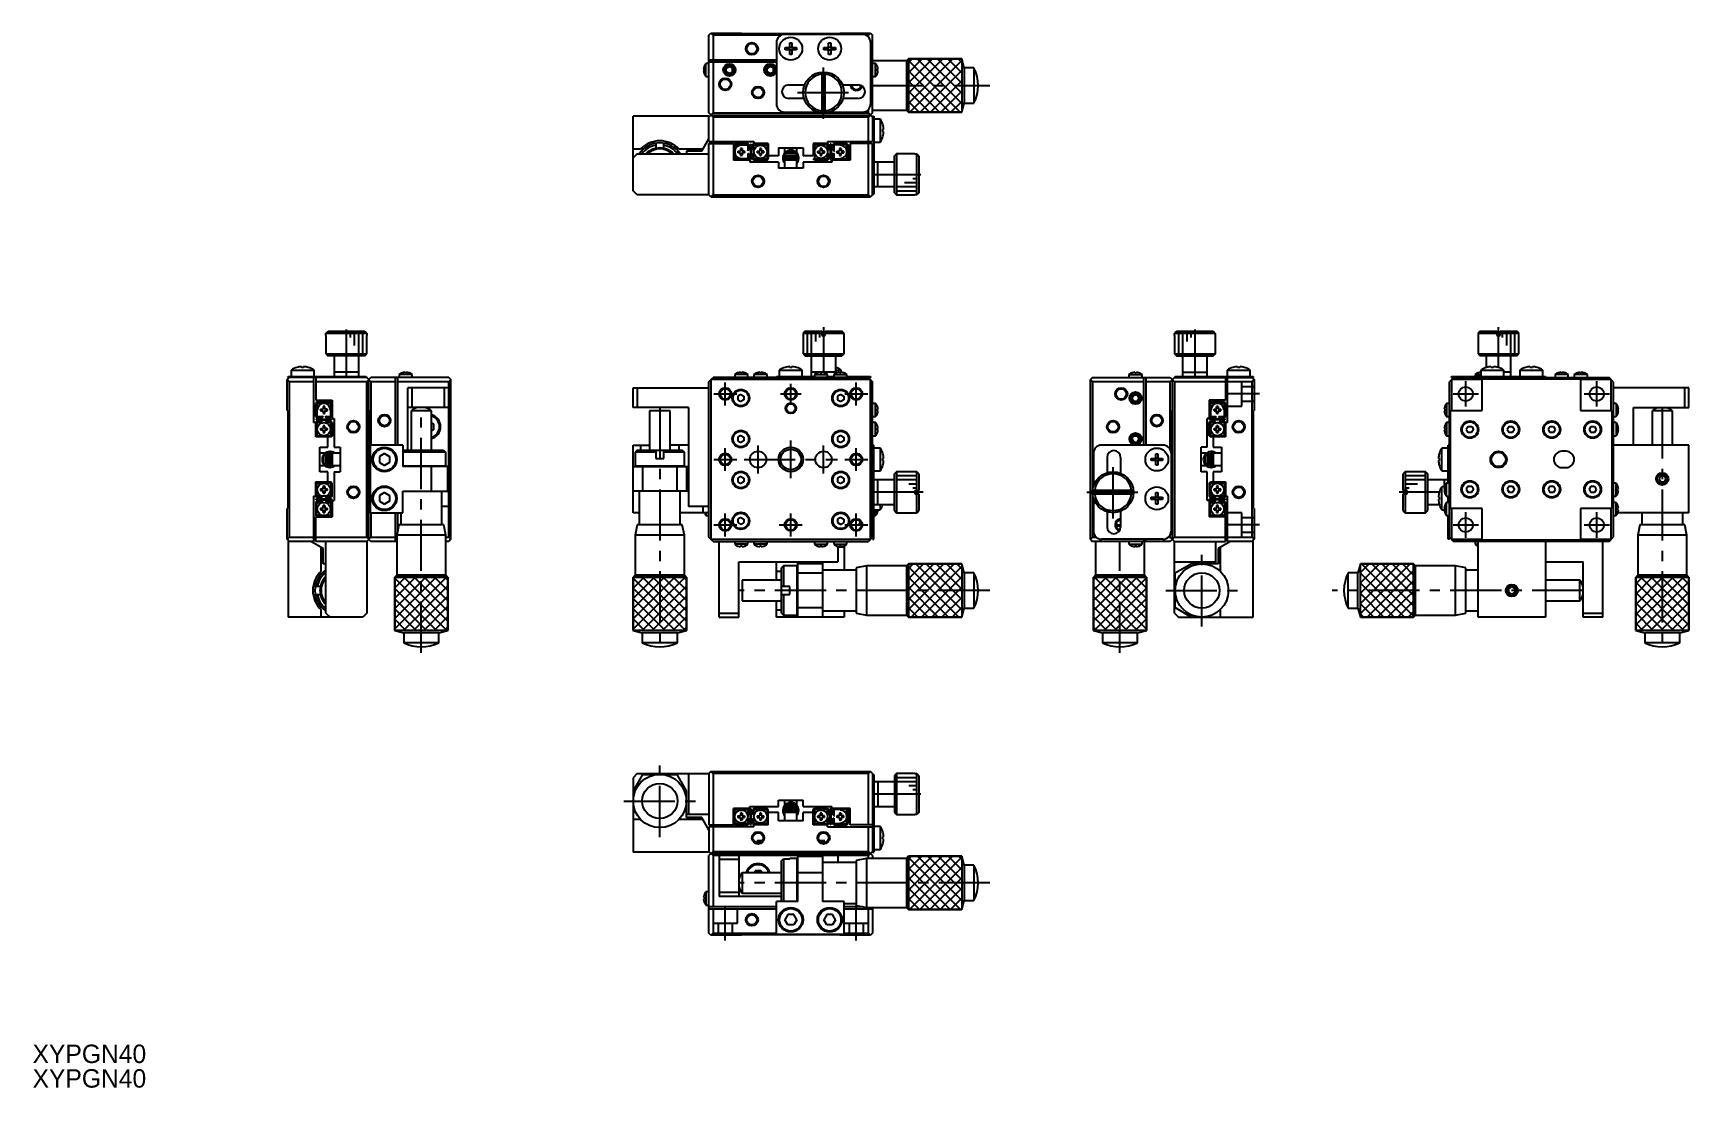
# Model space of a CAD drawing. Extents: x -26 to 379, y 1 to 259.
import ezdxf

# ---------------------------------------------------------------- set-up
doc = ezdxf.new("R2010")
doc.units = 0
doc.header["$LTSCALE"] = 10
doc.linetypes.add('CENTER', pattern=[2, 1.25, -0.25, 0.25, -0.25])
doc.linetypes.add('DASHED', pattern=[3.5, 2, -1.5])
doc.layers.get('0').update_dxf_attribs({"linetype": 'CONTINUOUS'})
doc.layers.add('CENTER', color=1, linetype='CENTER')
doc.styles.get("Standard").update_dxf_attribs({"font": 'FGP教科書体NT-M'})

msp = doc.modelspace()

# ---------------------------------------------------------------- texts
at = {"color": 7}
for p in [(-25.900617, 7.535155), (-25.900617, 1.535155)]:
    msp.add_text('XYPGN40', height=4.5, dxfattribs=at).set_placement(p)

# ---------------------------------------------------------------- linework, layer by layer
at = {"color": 7, "linetype": 'CONTINUOUS'}
for p, q in [((139.320566, 258.591535), (139.820566, 259.091535)), ((139.820566, 259.091535), (140.320566, 258.591535)), ((139.820566, 259.091535), (147.320566, 259.091535)), ((147.320566, 258.891535), (147.320566, 259.091535)), ((171.320566, 258.891535), (147.320566, 258.891535)), ((171.320566, 259.091535), (171.320566, 258.891535)), ((171.320566, 259.091535), (178.820566, 259.091535)), ((178.320566, 258.591535), (178.820566, 259.091535)), ((178.820566, 259.091535), (179.320566, 258.591535)), ((139.320566, 239.591535), (139.320566, 258.591535)), ((140.320566, 258.591535), (140.320566, 252.591535)), ((156.948786, 258.591535), (140.320566, 258.591535)), ((155.820566, 256.791535), (155.820566, 241.791535)), ((176.820566, 258.791535), (157.820566, 258.791535)), ((157.921427, 255.031535), (157.921427, 255.551535)), ((157.921427, 255.551535), (159.060566, 255.551535)), ((159.060566, 255.031535), (157.921427, 255.031535)), ((158.991124, 255.031535), (158.991124, 255.551535)), ((159.060566, 256.690674), (159.580566, 256.690674)), ((159.060566, 255.551535), (159.060566, 256.690674)), ((159.060566, 255.620977), (159.580566, 255.620977)), ((159.060566, 253.892396), (159.060566, 255.031535)), ((159.580566, 254.962093), (159.060566, 254.962093)), ((159.580566, 256.690674), (159.580566, 255.551535)), ((159.580566, 255.551535), (160.719705, 255.551535)), ((159.580566, 255.031535), (159.580566, 253.892396)), ((160.719705, 255.031535), (159.580566, 255.031535)), ((159.650008, 255.551535), (159.650008, 255.031535)), ((160.719705, 255.551535), (160.719705, 255.031535)), ((167.421427, 255.031535), (167.421427, 255.551535)), ((167.421427, 255.551535), (168.560566, 255.551535)), ((168.560566, 255.031535), (167.421427, 255.031535)), ((168.491124, 255.031535), (168.491124, 255.551535)), ((168.560566, 256.690674), (169.080566, 256.690674)), ((168.560566, 255.551535), (168.560566, 256.690674)), ((168.560566, 255.620977), (169.080566, 255.620977)), ((168.560566, 253.892396), (168.560566, 255.031535)), ((169.080566, 254.962093), (168.560566, 254.962093)), ((169.080566, 256.690674), (169.080566, 255.551535)), ((169.080566, 255.551535), (170.219705, 255.551535)), ((169.080566, 255.031535), (169.080566, 253.892396)), ((170.219705, 255.031535), (169.080566, 255.031535)), ((169.150008, 255.551535), (169.150008, 255.031535)), ((170.219705, 255.551535), (170.219705, 255.031535)), ((178.320566, 258.591535), (177.692346, 258.591535)), ((178.320566, 258.114411), (178.320566, 258.591535)), ((178.820566, 256.791535), (178.820566, 241.791535)), ((179.320566, 239.591535), (179.320566, 258.591535)), ((138.169503, 250.917671), (138.169503, 250.941535)), ((139.320566, 251.691535), (138.599629, 251.691535)), ((138.599629, 248.491535), (138.599629, 251.691535)), ((139.320566, 252.591535), (155.820566, 252.591535)), ((139.320566, 252.091535), (155.820566, 252.091535)), ((140.320566, 252.091535), (140.320566, 239.591535)), ((143.570566, 250.524548), (144.320566, 250.957561)), ((145.070566, 250.524548), (144.320566, 250.957561)), ((153.570566, 250.524548), (154.320566, 250.957561)), ((155.070566, 250.524548), (154.320566, 250.957561)), ((159.580566, 253.892396), (159.060566, 253.892396)), ((169.080566, 253.892396), (168.560566, 253.892396)), ((179.320566, 252.591535), (178.820566, 252.591535)), ((178.820566, 252.091535), (179.320566, 252.091535)), ((187.57057, 252.291531), (179.320566, 252.291531)), ((180.041504, 251.691535), (179.320566, 251.691535)), ((180.041504, 248.491535), (180.041504, 251.691535)), ((180.47163, 250.917671), (180.47163, 250.941535)), ((188.070572, 252.791534), (187.57057, 252.291531)), ((187.57057, 252.291531), (187.57057, 240.291539)), ((201.070573, 252.791534), (201.070573, 244.092318)), ((201.660061, 250.591535), (201.070573, 252.791534)), ((138.169503, 250.291535), (138.036618, 250.291535)), ((138.036618, 249.891535), (138.169503, 249.891535)), ((138.169503, 249.891535), (138.169503, 250.291535)), ((138.169503, 249.241535), (138.169503, 249.2654)), ((138.599629, 248.491535), (139.320566, 248.491535)), ((143.570566, 249.658522), (143.570566, 250.524548)), ((144.320567, 249.22551), (143.570566, 249.658522)), ((144.320567, 249.22551), (145.070566, 249.658523)), ((145.070566, 249.658523), (145.070566, 250.524548)), ((153.570566, 249.658522), (153.570566, 250.524548)), ((154.320567, 249.22551), (153.570566, 249.658522)), ((154.320567, 249.22551), (155.070566, 249.658523)), ((155.070566, 249.658523), (155.070566, 250.524548)), ((166.920566, 249.57551), (166.920566, 239.607561)), ((167.720566, 239.607561), (167.720566, 249.57551)), ((179.320566, 248.491535), (180.041504, 248.491535)), ((180.47163, 249.891535), (180.47163, 250.291535)), ((180.47163, 250.291535), (180.604515, 250.291535)), ((180.604515, 249.891535), (180.47163, 249.891535)), ((180.47163, 249.241535), (180.47163, 249.2654)), ((204.070572, 250.591535), (201.660061, 250.591535)), ((201.660061, 250.591535), (201.660061, 241.991535)), ((204.070572, 250.591535), (204.070572, 241.991535)), ((158.820566, 246.441535), (162.675408, 246.441535)), ((162.535433, 243.141535), (158.820566, 243.141535)), ((171.965725, 246.441535), (175.820566, 246.441535)), ((175.820566, 243.141535), (172.1057, 243.141535)), ((188.070572, 244.092318), (188.070572, 239.791536)), ((139.320566, 238.791535), (120.820566, 238.791535)), ((120.820566, 220.591535), (120.820566, 238.791535)), ((140.320566, 238.591535), (139.320566, 239.591535)), ((139.320566, 238.591535), (140.320566, 239.591535)), ((139.320566, 232.591535), (139.320566, 238.791535)), ((139.820566, 239.091535), (178.820566, 239.091535)), ((140.320566, 239.591535), (178.320566, 239.591535)), ((147.320566, 238.891535), (147.320566, 239.091535)), ((171.320566, 238.891535), (147.320566, 238.891535)), ((157.820566, 239.791535), (165.920566, 239.791535)), ((168.720566, 239.791535), (176.820566, 239.791535)), ((171.320566, 239.091535), (171.320566, 238.891535)), ((178.320566, 239.591535), (178.320566, 240.46866)), ((179.320566, 239.591535), (178.320566, 238.591535)), ((178.320566, 239.591535), (179.320566, 238.591535)), ((179.320566, 240.291539), (187.57057, 240.291539)), ((179.320566, 238.791535), (179.620566, 238.791535)), ((179.320566, 238.791535), (179.320566, 232.591535)), ((179.620566, 238.791535), (179.620566, 219.791535)), ((187.57057, 240.291539), (188.070572, 239.791536)), ((201.070573, 239.791536), (201.660061, 241.991535)), ((201.660061, 241.991535), (204.070572, 241.991535)), ((140.320566, 238.591535), (140.320566, 232.591535)), ((178.320566, 238.591535), (140.320566, 238.591535)), ((178.320566, 232.591535), (178.320566, 238.591535)), ((181.163029, 238.091535), (179.620566, 238.091535)), ((181.163029, 238.091535), (181.163029, 232.491535)), ((181.813771, 236.690674), (181.819939, 236.693683)), ((181.813771, 235.031535), (181.813771, 235.551535)), ((182.007028, 235.551535), (181.813771, 235.551535)), ((182.007028, 235.031535), (181.813771, 235.031535)), ((120.820566, 230.791535), (122.630151, 230.791535)), ((126.320566, 232.207615), (126.320566, 230.679017)), ((128.320566, 230.679017), (128.320566, 232.207615)), ((132.010982, 230.791535), (137.877191, 230.791535)), ((137.588515, 230.291535), (139.32057, 233.291533)), ((139.320566, 232.591535), (150.320566, 232.591535)), ((139.320566, 219.591535), (139.320566, 232.091535)), ((139.320566, 232.091535), (145.320566, 232.091535)), ((140.320566, 232.091535), (140.320566, 219.591535)), ((145.320566, 232.091535), (145.320566, 228.091535)), ((145.620566, 232.091535), (145.320566, 231.791535)), ((145.470566, 231.941535), (145.620566, 231.791535)), ((148.820566, 232.091535), (145.620566, 232.091535)), ((145.620566, 231.791535), (148.820566, 231.791535)), ((145.620566, 228.391535), (145.620566, 231.791535)), ((147.020566, 230.917671), (147.020566, 230.291535)), ((147.420566, 230.917671), (147.420566, 230.291535)), ((148.779911, 230.449928), (149.120562, 230.790588)), ((149.411467, 230.993096), (148.794968, 230.376597)), ((149.446823, 230.993096), (148.800136, 230.346409)), ((149.120566, 231.791535), (148.820566, 232.091535)), ((148.820566, 231.791535), (148.970566, 231.941535)), ((148.820566, 231.791535), (148.820566, 230.490584)), ((149.120566, 231.791535), (149.120566, 230.790584)), ((149.470566, 231.991535), (149.470566, 228.191535)), ((149.470566, 231.991535), (149.670566, 231.991535)), ((149.670566, 231.991535), (149.670566, 228.191535)), ((150.346165, 230.376597), (149.729665, 230.993096)), ((150.320566, 232.091535), (150.020566, 231.791535)), ((150.020566, 231.791535), (150.020566, 230.790584)), ((150.020566, 230.790584), (150.361222, 230.449928)), ((150.170566, 231.941535), (150.320566, 231.791535)), ((150.320566, 232.591535), (150.320566, 232.091535)), ((153.820566, 232.091535), (150.320566, 232.091535)), ((150.320566, 230.490584), (150.320566, 231.791535)), ((150.320566, 231.791535), (153.520566, 231.791535)), ((151.720566, 230.917671), (151.720566, 230.291535)), ((152.120566, 230.917671), (152.120566, 230.291535)), ((153.820566, 231.791535), (153.520566, 232.091535)), ((153.520566, 231.791535), (153.670566, 231.941535)), ((153.520566, 231.791535), (153.520566, 228.391535)), ((153.820566, 232.091535), (153.820566, 228.391535)), ((156.320566, 231.091535), (162.320566, 231.091535)), ((156.320566, 231.091535), (156.320566, 229.091535)), ((157.820566, 231.091535), (157.820566, 229.834314)), ((160.820566, 229.83457), (160.820566, 231.091535)), ((162.320566, 231.091535), (162.320566, 229.091535)), ((168.320566, 232.091535), (164.820566, 232.091535)), ((164.820566, 232.091535), (164.820566, 229.091535)), ((164.820566, 231.791535), (165.120566, 232.091535)), ((165.120566, 231.791535), (164.970566, 231.941535)), ((168.320566, 231.791535), (165.120566, 231.791535)), ((165.120566, 231.791535), (165.120566, 228.391535)), ((166.520566, 230.917671), (166.520566, 230.291535)), ((166.920566, 230.917671), (166.920566, 230.291535)), ((168.620562, 230.790588), (168.279911, 230.449928)), ((168.911467, 230.993096), (168.294968, 230.376597)), ((168.320566, 232.591535), (179.320566, 232.591535)), ((168.320566, 232.591535), (168.320566, 232.091535)), ((168.320566, 232.091535), (168.620566, 231.791535)), ((168.470566, 231.941535), (168.320566, 231.791535)), ((168.320566, 230.490584), (168.320566, 231.791535)), ((168.620566, 231.791535), (168.620566, 230.790584)), ((169.170566, 231.991535), (168.970566, 231.991535)), ((168.970566, 231.991535), (168.970566, 228.191535)), ((169.170566, 231.991535), (169.170566, 228.191535)), ((169.19431, 230.993096), (169.972127, 230.215279)), ((169.846165, 230.376597), (169.229665, 230.993096)), ((169.520566, 231.791535), (169.820566, 232.091535)), ((169.520566, 231.791535), (169.520566, 230.790584)), ((169.861222, 230.449928), (169.520566, 230.790584)), ((169.820566, 231.791535), (169.670566, 231.941535)), ((169.820566, 232.091535), (173.020566, 232.091535)), ((169.820566, 231.791535), (169.820566, 230.490584)), ((173.020566, 231.791535), (169.820566, 231.791535)), ((171.220566, 230.917671), (171.220566, 230.291535)), ((171.620566, 230.917671), (171.620566, 230.291535)), ((173.020566, 232.091535), (173.320566, 231.791535)), ((173.170566, 231.941535), (173.020566, 231.791535)), ((173.020566, 228.391535), (173.020566, 231.791535)), ((173.320566, 231.791535), (173.320566, 228.391535)), ((173.820566, 231.591535), (173.320566, 231.091535)), ((173.820566, 232.091535), (173.820566, 228.091535)), ((179.320566, 232.091535), (173.820566, 232.091535)), ((178.320566, 219.591535), (178.320566, 232.091535)), ((179.320566, 219.591535), (179.320566, 232.091535)), ((179.620566, 232.491535), (181.163029, 232.491535)), ((181.819939, 233.889387), (181.813771, 233.892396)), ((121.820566, 229.591535), (120.820566, 228.591535)), ((121.820566, 229.591535), (139.320566, 229.591535)), ((137.588515, 230.291535), (133.820566, 230.291535)), ((133.820566, 230.291535), (133.820566, 229.591535)), ((145.320566, 228.391535), (145.620566, 228.091535)), ((149.320566, 228.091535), (145.320566, 228.091535)), ((145.620566, 228.391535), (145.470566, 228.241535)), ((148.820566, 228.391535), (145.620566, 228.391535)), ((146.394431, 230.291535), (147.020566, 230.291535)), ((147.020566, 229.891535), (146.394431, 229.891535)), ((147.020566, 229.2654), (147.020566, 229.891535)), ((148.046702, 230.291535), (147.420566, 230.291535)), ((148.046702, 229.891535), (147.420566, 229.891535)), ((147.420566, 229.891535), (147.420566, 229.2654)), ((148.779911, 229.733142), (149.120566, 229.392487)), ((148.794968, 229.806474), (149.411467, 229.189974)), ((148.820566, 229.692487), (148.820566, 228.391535)), ((148.970566, 228.241535), (148.820566, 228.391535)), ((148.820566, 228.091535), (149.120566, 228.391535)), ((149.120566, 229.392487), (149.120566, 228.391535)), ((149.320566, 228.091535), (149.320566, 227.591535)), ((156.320566, 227.591535), (149.320566, 227.591535)), ((149.470566, 228.191535), (149.670566, 228.191535)), ((149.69431, 229.189974), (150.340997, 229.836661)), ((149.729665, 229.189974), (150.346165, 229.806474)), ((150.020566, 229.392487), (150.361222, 229.733142)), ((150.020566, 229.392487), (150.020566, 228.391535)), ((150.020566, 228.391535), (150.320566, 228.091535)), ((150.320566, 228.391535), (150.170566, 228.241535)), ((150.320566, 228.391535), (150.320566, 229.692487)), ((153.520566, 228.391535), (150.320566, 228.391535)), ((153.520566, 228.091535), (150.320566, 228.091535)), ((151.094431, 230.291535), (151.720566, 230.291535)), ((151.720566, 229.891535), (151.094431, 229.891535)), ((151.720566, 229.2654), (151.720566, 229.891535)), ((152.746702, 230.291535), (152.120566, 230.291535)), ((152.746702, 229.891535), (152.120566, 229.891535)), ((152.120566, 229.891535), (152.120566, 229.2654)), ((153.670566, 228.241535), (153.520566, 228.391535)), ((153.520566, 228.091535), (153.820566, 228.391535)), ((156.320566, 229.091535), (153.820566, 229.091535)), ((156.320566, 227.591535), (156.320566, 226.091535)), ((157.508901, 227.873393), (157.533714, 227.810729)), ((157.533859, 227.815276), (157.533343, 227.812451)), ((157.533343, 227.812452), (157.534758, 227.813056)), ((157.533714, 227.810729), (157.533343, 227.812451)), ((157.53419, 227.809902), (157.533714, 227.810729)), ((157.595566, 228.816535), (161.045566, 228.816535)), ((157.595566, 228.366535), (161.045566, 228.366535)), ((157.820566, 229.591535), (157.820566, 229.091535)), ((160.820566, 229.591535), (157.820566, 229.591535)), ((157.820566, 229.091535), (160.820566, 229.091535)), ((160.820566, 228.091535), (157.820566, 228.091535)), ((157.820566, 228.091535), (157.820566, 226.091535)), ((157.905431, 228.091474), (157.836369, 228.366499)), ((157.836644, 228.816589), (157.905236, 229.091664)), ((157.874883, 229.591535), (158.404051, 230.091535)), ((157.923943, 228.097065), (157.92431, 228.110689)), ((157.923995, 228.091533), (157.923943, 228.097065)), ((157.92431, 228.110689), (157.925379, 228.124277)), ((157.925379, 228.124277), (157.927148, 228.137794)), ((157.927148, 228.137794), (157.929611, 228.151201)), ((157.929611, 228.151201), (157.93276, 228.164462)), ((157.93276, 228.164462), (157.936585, 228.177541)), ((157.936585, 228.177541), (157.941074, 228.190404)), ((157.941074, 228.190404), (157.946213, 228.203015)), ((157.946213, 228.203015), (157.951986, 228.215344)), ((157.951986, 228.215344), (157.958375, 228.227357)), ((157.958375, 228.227357), (157.965362, 228.239025)), ((157.965362, 228.239025), (157.972925, 228.250319)), ((157.972925, 228.250319), (157.981043, 228.261212)), ((157.981043, 228.261212), (157.989691, 228.271679)), ((157.989691, 228.271679), (157.998847, 228.281693)), ((157.998847, 228.281693), (158.008484, 228.291234)), ((158.008484, 228.291234), (158.018577, 228.30028)), ((158.018577, 228.30028), (158.029099, 228.30881)), ((158.029099, 228.30881), (158.040023, 228.316807)), ((158.040023, 228.316807), (158.05132, 228.324255)), ((158.05132, 228.324255), (158.062962, 228.331136)), ((158.062962, 228.331136), (158.07492, 228.337438)), ((158.07492, 228.337438), (158.087165, 228.343148)), ((158.087165, 228.343148), (158.099668, 228.348255)), ((158.099668, 228.348255), (158.112397, 228.352748)), ((158.112397, 228.352748), (158.125324, 228.35662)), ((158.125324, 228.35662), (158.138419, 228.359862)), ((158.138419, 228.359862), (158.15165, 228.362469)), ((158.15165, 228.362469), (158.164987, 228.364437)), ((158.164987, 228.364437), (158.178399, 228.36576)), ((158.178399, 228.36576), (158.191857, 228.366438)), ((158.191857, 228.366438), (158.199073, 228.366535)), ((158.320566, 229.091535), (158.320566, 228.816535)), ((158.320566, 228.366535), (158.320566, 228.091535)), ((158.404051, 230.091535), (160.237081, 230.091535)), ((160.237081, 230.091535), (160.766249, 229.591535)), ((160.320566, 228.816535), (160.320566, 229.091535)), ((160.320566, 228.091535), (160.320566, 228.366535)), ((160.44206, 228.366535), (160.45482, 228.366237)), ((160.45482, 228.366237), (160.468257, 228.365294)), ((160.468257, 228.365294), (160.481632, 228.363707)), ((160.481632, 228.363707), (160.494913, 228.361479)), ((160.494913, 228.361479), (160.508071, 228.358617)), ((160.508071, 228.358617), (160.521075, 228.355125)), ((160.521075, 228.355125), (160.533895, 228.35101)), ((160.533895, 228.35101), (160.546503, 228.346282)), ((160.546503, 228.346282), (160.558867, 228.34095)), ((160.558867, 228.34095), (160.570961, 228.335025)), ((160.570961, 228.335025), (160.582754, 228.328518)), ((160.582754, 228.328518), (160.59422, 228.321444)), ((160.59422, 228.321444), (160.605329, 228.313816)), ((160.605329, 228.313816), (160.616054, 228.305651)), ((160.616054, 228.305651), (160.62637, 228.296966)), ((160.62637, 228.296966), (160.636249, 228.287779)), ((160.636249, 228.287779), (160.645667, 228.278111)), ((160.645667, 228.278111), (160.654598, 228.267982)), ((160.654598, 228.267982), (160.663018, 228.257414)), ((160.663018, 228.257414), (160.670904, 228.246432)), ((160.670904, 228.246432), (160.678234, 228.235061)), ((160.678234, 228.235061), (160.684988, 228.223328)), ((160.684988, 228.223328), (160.691144, 228.21126)), ((160.691144, 228.21126), (160.696685, 228.198886)), ((160.696685, 228.198886), (160.701593, 228.186239)), ((160.701593, 228.186239), (160.705854, 228.173348)), ((160.705854, 228.173348), (160.709452, 228.160247)), ((160.709452, 228.160247), (160.712376, 228.146971)), ((160.712376, 228.146971), (160.714615, 228.133555)), ((160.714615, 228.133555), (160.716163, 228.120033)), ((160.716163, 228.120033), (160.717012, 228.106443)), ((160.717012, 228.106443), (160.71716, 228.092822)), ((160.71716, 228.092822), (160.717138, 228.091534)), ((160.73572, 229.091538), (160.804719, 228.816593)), ((161.102386, 227.802264), (160.820564, 227.893456)), ((160.820566, 229.091535), (160.820566, 229.591535)), ((160.820566, 226.091535), (160.820566, 228.091535)), ((160.83641, 227.896388), (160.820566, 227.904127)), ((160.820591, 227.347911), (161.106346, 227.811294)), ((160.852689, 227.888679), (160.83641, 227.896388)), ((160.869295, 227.881051), (160.852689, 227.888679)), ((160.886114, 227.873555), (160.869295, 227.881051)), ((160.903035, 227.866242), (160.886114, 227.873555)), ((160.919945, 227.859161), (160.903035, 227.866242)), ((160.936728, 227.85236), (160.919945, 227.859161)), ((160.953273, 227.845884), (160.936728, 227.85236)), ((160.969468, 227.839777), (160.953273, 227.845884)), ((160.985205, 227.834079), (160.969468, 227.839777)), ((161.000377, 227.82883), (160.985205, 227.834079)), ((161.014884, 227.824064), (161.000377, 227.82883)), ((161.028627, 227.819813), (161.014884, 227.824064)), ((161.041515, 227.816106), (161.028627, 227.819813)), ((161.05346, 227.812968), (161.041515, 227.816106)), ((161.064382, 227.81042), (161.05346, 227.812968)), ((161.074208, 227.808479), (161.064382, 227.81042)), ((161.082873, 227.807157), (161.074208, 227.808479)), ((161.090317, 227.806465), (161.082873, 227.807157)), ((161.096491, 227.806406), (161.090317, 227.806465)), ((161.091509, 227.778233), (161.102584, 227.802843)), ((161.101354, 227.806982), (161.096491, 227.806406)), ((161.104872, 227.808187), (161.101354, 227.806982)), ((161.102584, 227.802843), (161.269013, 228.561837)), ((161.107022, 227.810014), (161.104872, 227.808187)), ((161.10779, 227.812451), (161.107022, 227.810014)), ((161.107419, 227.810729), (161.120237, 227.842082)), ((161.11477, 228.365397), (161.110307, 228.376153)), ((161.127371, 228.331945), (161.11477, 228.365397)), ((161.120237, 227.842082), (161.132142, 227.875792)), ((161.138283, 228.297918), (161.127371, 228.331945)), ((161.132142, 227.875792), (161.142344, 227.910043)), ((161.14748, 228.2634), (161.138283, 228.297918)), ((161.142344, 227.910043), (161.15082, 227.94475)), ((161.15494, 228.228475), (161.14748, 228.2634)), ((161.15082, 227.94475), (161.157548, 227.979826)), ((161.160645, 228.193228), (161.15494, 228.228475)), ((161.157548, 227.979826), (161.162513, 228.015188)), ((161.164581, 228.157745), (161.160645, 228.193228)), ((161.162513, 228.015188), (161.165705, 228.050747)), ((161.16674, 228.122113), (161.164581, 228.157745)), ((161.165705, 228.050747), (161.167115, 228.086418)), ((161.167115, 228.086418), (161.16674, 228.122113)), ((164.820566, 229.091535), (162.320566, 229.091535)), ((162.320566, 227.591535), (162.320566, 226.091535)), ((169.320566, 227.591535), (162.320566, 227.591535)), ((165.120566, 228.091535), (164.820566, 228.391535)), ((164.970566, 228.241535), (165.120566, 228.391535)), ((165.120566, 228.391535), (168.320566, 228.391535)), ((165.120566, 228.091535), (168.320566, 228.091535)), ((165.894431, 230.291535), (166.520566, 230.291535)), ((165.894431, 229.891535), (166.520566, 229.891535)), ((166.520566, 229.891535), (166.520566, 229.2654)), ((167.546702, 230.291535), (166.920566, 230.291535)), ((166.920566, 229.2654), (166.920566, 229.891535)), ((166.920566, 229.891535), (167.546702, 229.891535)), ((168.620566, 229.392487), (168.279911, 229.733142)), ((168.294968, 229.806474), (168.911467, 229.189974)), ((168.946823, 229.189974), (168.300136, 229.836661)), ((168.320566, 228.391535), (168.320566, 229.692487)), ((168.320566, 228.391535), (168.470566, 228.241535)), ((168.320566, 228.091535), (168.620566, 228.391535)), ((168.620566, 229.392487), (168.620566, 228.391535)), ((168.970566, 228.191535), (169.170566, 228.191535)), ((169.229665, 229.189974), (169.846165, 229.806474)), ((169.320566, 228.091535), (169.320566, 227.591535)), ((173.820566, 228.091535), (169.320566, 228.091535)), ((169.861222, 229.733142), (169.520562, 229.392491)), ((169.520566, 229.392487), (169.520566, 228.391535)), ((169.820566, 228.091535), (169.520566, 228.391535)), ((169.670566, 228.241535), (169.820566, 228.391535)), ((169.820566, 229.692487), (169.820566, 228.391535)), ((169.820566, 228.391535), (173.020566, 228.391535)), ((170.594431, 230.291535), (171.220566, 230.291535)), ((170.594431, 229.891535), (171.220566, 229.891535)), ((171.220566, 229.891535), (171.220566, 229.2654)), ((172.246702, 230.291535), (171.620566, 230.291535)), ((171.620566, 229.2654), (171.620566, 229.891535)), ((171.620566, 229.891535), (172.246702, 229.891535)), ((173.020566, 228.391535), (173.170566, 228.241535)), ((173.020566, 228.091535), (173.320566, 228.391535)), ((173.320566, 229.091535), (173.820566, 228.591535)), ((184.620566, 227.591535), (179.620566, 227.591535)), ((180.620566, 221.591535), (180.620566, 227.591535)), ((185.120566, 229.591535), (184.620566, 229.091535)), ((184.620566, 220.091535), (184.620566, 229.091535)), ((185.120566, 229.591535), (185.120566, 219.591535)), ((189.620566, 229.591535), (185.120566, 229.591535)), ((189.620566, 229.591535), (189.620566, 229.575509)), ((189.620566, 229.575509), (190.120566, 229.575509)), ((190.120566, 219.607561), (190.120566, 229.575509)), ((190.120566, 229.575509), (190.620566, 229.073722)), ((190.620566, 229.073722), (190.620566, 220.109348)), ((162.320566, 226.091535), (156.320566, 226.091535)), ((121.820566, 219.591535), (120.820566, 220.591535)), ((139.320566, 219.591535), (121.820566, 219.591535)), ((139.820566, 219.091535), (139.320566, 219.591535)), ((139.820566, 219.091535), (140.320566, 219.591535)), ((139.820566, 219.091535), (178.820566, 219.091535)), ((140.320566, 219.591535), (178.320566, 219.591535)), ((178.320566, 219.591535), (178.820566, 219.091535)), ((179.320566, 219.591535), (178.820566, 219.091535)), ((179.320566, 219.791535), (179.620566, 219.791535)), ((179.620566, 221.591535), (184.620566, 221.591535)), ((184.620566, 220.091535), (185.120566, 219.591535)), ((185.120566, 219.591535), (189.620566, 219.591535)), ((190.120566, 219.607561), (189.620566, 219.607561)), ((189.620566, 219.607561), (189.620566, 219.591535)), ((190.620566, 220.109348), (190.120566, 219.607561)), ((45.778796, 185.758341), (46.280584, 186.258341)), ((46.280584, 186.258341), (55.244958, 186.258341)), ((55.244958, 186.258341), (55.746745, 185.758341)), ((162.820566, 186.258341), (162.320566, 185.758341)), ((162.820566, 186.258341), (166.920566, 186.258341)), ((166.920566, 186.258341), (166.920566, 185.258341)), ((167.720566, 186.258341), (171.820566, 186.258341)), ((167.720566, 185.258341), (167.720566, 186.258341)), ((172.320566, 185.758341), (171.820566, 186.258341)), ((253.05157, 185.758341), (253.553358, 186.258341)), ((253.553358, 186.258341), (262.517732, 186.258341)), ((262.517732, 186.258341), (263.019519, 185.758341)), ((327.71009, 186.258341), (327.21009, 185.758341)), ((327.71009, 186.258341), (331.81009, 186.258341)), ((331.81009, 186.258341), (331.81009, 185.258341)), ((332.61009, 185.258341), (332.61009, 186.258341)), ((332.61009, 186.258341), (336.71009, 186.258341)), ((337.21009, 185.758341), (336.71009, 186.258341)), ((45.762771, 185.258341), (45.762771, 180.758341)), ((45.762771, 185.258341), (45.778796, 185.258341)), ((55.746745, 185.758341), (45.778796, 185.758341)), ((45.778796, 185.258341), (45.778796, 185.758341)), ((55.746745, 185.758341), (55.746745, 185.258341)), ((55.746745, 185.258341), (55.762771, 185.258341)), ((55.762771, 180.758341), (55.762771, 185.258341)), ((166.920566, 185.758341), (162.320566, 185.758341)), ((162.320566, 185.758341), (162.320566, 180.758341)), ((166.920566, 185.258341), (167.720566, 185.258341)), ((172.320566, 185.758341), (167.720566, 185.758341)), ((172.320566, 180.758341), (172.320566, 185.758341)), ((253.035545, 185.258341), (253.035545, 180.758341)), ((253.035545, 185.258341), (253.05157, 185.258341)), ((253.05157, 185.258341), (253.05157, 185.758341)), ((263.019519, 185.758341), (253.05157, 185.758341)), ((263.019519, 185.758341), (263.019519, 185.258341)), ((263.019519, 185.258341), (263.035545, 185.258341)), ((263.035545, 180.758341), (263.035545, 185.258341)), ((331.81009, 185.758341), (327.21009, 185.758341)), ((327.21009, 185.758341), (327.21009, 180.758341)), ((331.81009, 185.258341), (332.61009, 185.258341)), ((337.21009, 185.758341), (332.61009, 185.758341)), ((337.21009, 180.758341), (337.21009, 185.758341)), ((45.762771, 180.758341), (55.762771, 180.758341)), ((45.762771, 180.758341), (46.262771, 180.258341)), ((55.262771, 180.258341), (46.262771, 180.258341)), ((47.762771, 180.258341), (47.762771, 175.258341)), ((53.762771, 175.258341), (53.762771, 180.258341)), ((55.262771, 180.258341), (55.762771, 180.758341)), ((162.320566, 180.758341), (172.320566, 180.758341)), ((162.320566, 180.758341), (162.820566, 180.258341)), ((162.820566, 180.258341), (171.820566, 180.258341)), ((164.320566, 180.258341), (164.320566, 175.258341)), ((170.320566, 176.003335), (170.320566, 180.258341)), ((171.820566, 180.258341), (172.320566, 180.758341)), ((253.035545, 180.758341), (253.535545, 180.258341)), ((253.035545, 180.758341), (263.035545, 180.758341)), ((253.535545, 180.258341), (262.535545, 180.258341)), ((255.035545, 180.258341), (255.035545, 175.258341)), ((261.035545, 175.258341), (261.035545, 180.258341)), ((262.535545, 180.258341), (263.035545, 180.758341)), ((327.21009, 180.758341), (327.71009, 180.258341)), ((327.21009, 180.758341), (337.21009, 180.758341)), ((336.71009, 180.258341), (327.71009, 180.258341)), ((329.21009, 180.258341), (329.21009, 177.428037)), ((335.21009, 175.258341), (335.21009, 180.258341)), ((336.71009, 180.258341), (337.21009, 180.758341)), ((36.262771, 174.458341), (36.762771, 174.958341)), ((36.262771, 166.958341), (36.262771, 174.458341)), ((36.762771, 173.958341), (36.262771, 174.458341)), ((36.562771, 174.958341), (36.562771, 175.258341)), ((36.562771, 175.258341), (55.562771, 175.258341)), ((55.762771, 174.958341), (36.562771, 174.958341)), ((36.762771, 173.958341), (36.762771, 135.958341)), ((42.762771, 173.958341), (36.762771, 173.958341)), ((37.262771, 176.800804), (42.862771, 176.800804)), ((37.262771, 176.800804), (37.262771, 175.258341)), ((38.663632, 177.451545), (38.660623, 177.457714)), ((39.802771, 177.451545), (39.802771, 177.644802)), ((40.322771, 177.451545), (39.802771, 177.451545)), ((40.322771, 177.644802), (40.322771, 177.451545)), ((41.464918, 177.457714), (41.46191, 177.451545)), ((42.762771, 174.958341), (42.762771, 163.958341)), ((42.862771, 175.258341), (42.862771, 176.800804)), ((43.262771, 174.958341), (43.262771, 169.458341)), ((55.762771, 173.958341), (43.262771, 173.958341)), ((53.762771, 176.258341), (47.762771, 176.258341)), ((55.562771, 175.258341), (55.562771, 174.958341)), ((55.762771, 174.958341), (56.762771, 173.958341)), ((55.762771, 173.958341), (56.762771, 174.958341)), ((55.762771, 135.958341), (55.762771, 173.958341)), ((56.262771, 135.458341), (56.262771, 174.458341)), ((75.762771, 174.958341), (56.762771, 174.958341)), ((62.762771, 173.958341), (56.762771, 173.958341)), ((56.762771, 173.958341), (56.762771, 158.458341)), ((62.762771, 158.458341), (62.762771, 174.958341)), ((63.262771, 174.958341), (63.262771, 158.458341)), ((75.762771, 173.958341), (63.262771, 173.958341)), ((63.662771, 175.679278), (63.662771, 174.958341)), ((66.862771, 175.679278), (63.662771, 175.679278)), ((64.436635, 176.109404), (64.412771, 176.109404)), ((65.062771, 176.109404), (65.062771, 176.242289)), ((65.462771, 176.109404), (65.062771, 176.109404)), ((65.462771, 176.242289), (65.462771, 176.109404)), ((66.112771, 176.109404), (66.088906, 176.109404)), ((66.862771, 174.958341), (66.862771, 175.679278)), ((75.762771, 174.958341), (76.262771, 174.458341)), ((75.762771, 173.958341), (76.262771, 174.458341)), ((75.762771, 135.958341), (75.762771, 173.958341)), ((76.262771, 135.458341), (76.262771, 174.458341)), ((139.320566, 173.958341), (140.320566, 174.958341)), ((139.320566, 135.958341), (139.320566, 173.958341)), ((178.820566, 174.458341), (139.820566, 174.458341)), ((139.820566, 174.458341), (139.820566, 135.458341)), ((178.820566, 174.958341), (140.320566, 174.958341)), ((145.620566, 175.679278), (145.620566, 174.958341)), ((148.820566, 175.679278), (145.620566, 175.679278)), ((146.394431, 176.109404), (146.370566, 176.109404)), ((147.020566, 176.109404), (147.020566, 176.242289)), ((147.420566, 176.109404), (147.020566, 176.109404)), ((147.420566, 176.242289), (147.420566, 176.109404)), ((148.070566, 176.109404), (148.046702, 176.109404)), ((148.820566, 174.958341), (148.820566, 175.679278)), ((150.320566, 175.679278), (150.320566, 174.958341)), ((153.520566, 175.679278), (150.320566, 175.679278)), ((151.094431, 176.109404), (151.070566, 176.109404)), ((151.720566, 176.109404), (151.720566, 176.242289)), ((152.120566, 176.109404), (151.720566, 176.109404)), ((152.120566, 176.242289), (152.120566, 176.109404)), ((152.770566, 176.109404), (152.746702, 176.109404)), ((153.520566, 174.958341), (153.520566, 175.679278)), ((155.820566, 174.958341), (155.820566, 175.258341)), ((155.820566, 175.258341), (165.120566, 175.258341)), ((156.520566, 176.800804), (162.120566, 176.800804)), ((156.520566, 176.800804), (156.520566, 175.258341)), ((157.921427, 177.451545), (157.918419, 177.457714)), ((159.060566, 177.451545), (159.060566, 177.644802)), ((159.580566, 177.451545), (159.060566, 177.451545)), ((159.580566, 177.644802), (159.580566, 177.451545)), ((160.722714, 177.457714), (160.719705, 177.451545)), ((162.120566, 175.258341), (162.120566, 176.800804)), ((170.320566, 176.258341), (164.320566, 176.258341)), ((165.120566, 175.679278), (165.120566, 174.958341)), ((165.120566, 175.679278), (168.320566, 175.679278)), ((165.870566, 176.109404), (165.894431, 176.109404)), ((166.520566, 176.242289), (166.520566, 176.109404)), ((166.520566, 176.109404), (166.920566, 176.109404)), ((166.920566, 176.109404), (166.920566, 176.242289)), ((167.546702, 176.109404), (167.570566, 176.109404)), ((168.320566, 174.958341), (168.320566, 175.679278)), ((168.320566, 175.258341), (169.820566, 175.258341)), ((169.820566, 175.679278), (169.820566, 174.958341)), ((169.820566, 175.679278), (173.020566, 175.679278)), ((170.320566, 176.800804), (171.620566, 176.800804)), ((170.570566, 176.109404), (170.594431, 176.109404)), ((171.220566, 176.242289), (171.220566, 176.109404)), ((171.220566, 176.109404), (171.620566, 176.109404)), ((171.620566, 176.109404), (171.620566, 176.800804)), ((172.246702, 176.109404), (172.270566, 176.109404)), ((173.020566, 174.958341), (173.020566, 175.679278)), ((173.020566, 175.258341), (178.820566, 175.258341)), ((178.320566, 174.958341), (179.320566, 173.958341)), ((178.820566, 175.258341), (178.820566, 174.958341)), ((178.820566, 135.458341), (178.820566, 174.458341)), ((179.320566, 135.958341), (179.320566, 173.958341)), ((233.035545, 174.958341), (232.535545, 174.458341)), ((232.535545, 174.458341), (233.035545, 173.958341)), ((232.535545, 135.458341), (232.535545, 174.458341)), ((233.035545, 174.958341), (252.035545, 174.958341)), ((245.535545, 173.958341), (233.035545, 173.958341)), ((233.035545, 173.958341), (233.035545, 135.958341)), ((241.935545, 175.679278), (245.135545, 175.679278)), ((241.935545, 175.679278), (241.935545, 174.958341)), ((242.685545, 176.109404), (242.709409, 176.109404)), ((243.335545, 176.242289), (243.335545, 176.109404)), ((243.335545, 176.109404), (243.735545, 176.109404)), ((243.735545, 176.109404), (243.735545, 176.242289)), ((244.36168, 176.109404), (244.385545, 176.109404)), ((245.135545, 174.958341), (245.135545, 175.679278)), ((245.535545, 158.458341), (245.535545, 174.958341)), ((246.035545, 174.958341), (246.035545, 158.458341)), ((252.035545, 173.958341), (246.035545, 173.958341)), ((253.035545, 174.958341), (252.035545, 173.958341)), ((252.035545, 174.958341), (253.035545, 173.958341)), ((252.035545, 157.33012), (252.035545, 173.958341)), ((252.535545, 135.458341), (252.535545, 174.458341)), ((253.035545, 174.958341), (272.235545, 174.958341)), ((253.035545, 173.958341), (253.035545, 135.958341)), ((265.535545, 173.958341), (253.035545, 173.958341)), ((253.235545, 174.958341), (253.235545, 175.258341)), ((253.235545, 175.258341), (272.235545, 175.258341)), ((255.035545, 176.258341), (261.035545, 176.258341)), ((265.535545, 174.958341), (265.535545, 169.458341)), ((265.935545, 176.800804), (271.535545, 176.800804)), ((265.935545, 176.800804), (265.935545, 175.258341)), ((266.035545, 163.958341), (266.035545, 174.958341)), ((272.035545, 173.958341), (266.035545, 173.958341)), ((267.336406, 177.451545), (267.333397, 177.457714)), ((268.475545, 177.451545), (268.475545, 177.644802)), ((268.995545, 177.451545), (268.475545, 177.451545)), ((268.995545, 177.644802), (268.995545, 177.451545)), ((270.137692, 177.457714), (270.134684, 177.451545)), ((271.535545, 175.258341), (271.535545, 176.800804)), ((272.035545, 174.958341), (272.535545, 174.458341)), ((272.535545, 174.458341), (272.035545, 173.958341)), ((272.035545, 135.958341), (272.035545, 173.958341)), ((272.235545, 175.258341), (272.235545, 174.958341)), ((272.535545, 174.458341), (272.535545, 166.958341)), ((321.21009, 174.958341), (320.21009, 173.958341)), ((320.21009, 135.458341), (320.21009, 173.958341)), ((320.71009, 174.958341), (320.71009, 175.258341)), ((320.71009, 175.258341), (343.71009, 175.258341)), ((320.71009, 174.958341), (359.21009, 174.958341)), ((320.71009, 174.458341), (320.71009, 166.958341)), ((328.21009, 174.458341), (320.71009, 174.458341)), ((326.51009, 175.679278), (326.51009, 175.258341)), ((326.51009, 175.679278), (327.91009, 175.679278)), ((327.26009, 176.109404), (327.283955, 176.109404)), ((327.91009, 176.800804), (327.91009, 175.258341)), ((327.91009, 176.800804), (333.51009, 176.800804)), ((328.21009, 174.658341), (352.21009, 174.658341)), ((328.21009, 166.958341), (328.21009, 174.658341)), ((329.310951, 177.451545), (329.307943, 177.457714)), ((330.45009, 177.451545), (330.45009, 177.644802)), ((330.97009, 177.451545), (330.45009, 177.451545)), ((330.97009, 177.644802), (330.97009, 177.451545)), ((332.112238, 177.457714), (332.109229, 177.451545)), ((333.51009, 175.258341), (333.51009, 176.800804)), ((335.21009, 176.258341), (333.51009, 176.258341)), ((337.41009, 176.800804), (337.41009, 175.258341)), ((337.41009, 176.800804), (343.01009, 176.800804)), ((338.810951, 177.451545), (338.807943, 177.457714)), ((339.95009, 177.451545), (339.95009, 177.644802)), ((340.47009, 177.451545), (339.95009, 177.451545)), ((340.47009, 177.644802), (340.47009, 177.451545)), ((341.612238, 177.457714), (341.609229, 177.451545)), ((343.01009, 175.258341), (343.01009, 176.800804)), ((343.71009, 175.258341), (343.71009, 174.958341)), ((346.01009, 175.679278), (346.01009, 174.958341)), ((349.21009, 175.679278), (346.01009, 175.679278)), ((346.783955, 176.109404), (346.76009, 176.109404)), ((347.41009, 176.109404), (347.41009, 176.242289)), ((347.81009, 176.109404), (347.41009, 176.109404)), ((347.81009, 176.242289), (347.81009, 176.109404)), ((348.46009, 176.109404), (348.436226, 176.109404)), ((349.21009, 174.958341), (349.21009, 175.679278)), ((350.71009, 175.679278), (350.71009, 174.958341)), ((353.91009, 175.679278), (350.71009, 175.679278)), ((351.483955, 176.109404), (351.46009, 176.109404)), ((352.11009, 176.109404), (352.11009, 176.242289)), ((352.51009, 176.109404), (352.11009, 176.109404)), ((352.21009, 174.658341), (352.21009, 166.958341)), ((359.71009, 174.458341), (352.21009, 174.458341)), ((352.51009, 176.242289), (352.51009, 176.109404)), ((353.16009, 176.109404), (353.136226, 176.109404)), ((353.91009, 174.958341), (353.91009, 175.679278)), ((360.21009, 173.958341), (359.21009, 174.958341)), ((359.71009, 166.958341), (359.71009, 174.458341)), ((360.21009, 173.958341), (360.21009, 135.958341)), ((65.762771, 157.208341), (65.762771, 172.458341)), ((75.762771, 172.458341), (65.762771, 172.458341)), ((66.762771, 172.458341), (66.762771, 167.658341)), ((74.762771, 167.658341), (74.762771, 172.458341)), ((120.820566, 167.658341), (120.820566, 172.458341)), ((120.820566, 172.458341), (139.320566, 172.458341)), ((121.820566, 172.458341), (121.820566, 167.658341)), ((147.120566, 170.824366), (146.370566, 170.391353)), ((146.370566, 170.391353), (146.370566, 169.525328)), ((147.120566, 170.824366), (147.870566, 170.391353)), ((147.870566, 170.391353), (147.870566, 169.525328)), ((171.520566, 170.824366), (170.770566, 170.391353)), ((170.770566, 170.391353), (170.770566, 169.525328)), ((171.520566, 170.824366), (172.270566, 170.391353)), ((172.270566, 170.391353), (172.270566, 169.525328)), ((243.102532, 170.708341), (242.669519, 169.95834)), ((242.669519, 169.95834), (243.102532, 169.208341)), ((243.102532, 170.708341), (243.968557, 170.708341)), ((243.968557, 170.708341), (244.40157, 169.958341)), ((244.40157, 169.958341), (243.968558, 169.208341)), ((378.71009, 172.458341), (360.21009, 172.458341)), ((377.71009, 167.658341), (377.71009, 172.458341)), ((378.71009, 167.658341), (378.71009, 172.458341)), ((36.262771, 166.958341), (36.462771, 166.958341)), ((36.462771, 166.958341), (36.462771, 142.958341)), ((43.262771, 169.458341), (47.262771, 169.458341)), ((43.562771, 168.958341), (43.262771, 168.658341)), ((43.262771, 165.458341), (43.262771, 168.658341)), ((43.412771, 168.808341), (43.562771, 168.658341)), ((43.562771, 168.958341), (46.962771, 168.958341)), ((43.562771, 168.658341), (43.562771, 165.458341)), ((46.962771, 168.658341), (43.562771, 168.658341)), ((43.762771, 169.458341), (44.262771, 168.958341)), ((44.436635, 167.258341), (45.062771, 167.258341)), ((44.436635, 166.858341), (45.062771, 166.858341)), ((45.062771, 167.884476), (45.062771, 167.258341)), ((45.062771, 166.858341), (45.062771, 166.232205)), ((45.462771, 167.258341), (45.462771, 167.884476)), ((46.088906, 167.258341), (45.462771, 167.258341)), ((45.462771, 166.858341), (46.088906, 166.858341)), ((45.462771, 166.232205), (45.462771, 166.858341)), ((46.262771, 168.958341), (46.762771, 169.458341)), ((47.262771, 168.658341), (46.962771, 168.958341)), ((46.962771, 168.658341), (47.112771, 168.808341)), ((46.962771, 165.458341), (46.962771, 168.658341)), ((47.262771, 169.458341), (47.262771, 164.958341)), ((56.262771, 166.958341), (56.462771, 166.958341)), ((56.462771, 166.958341), (56.462771, 142.958341)), ((75.762771, 167.658341), (65.762771, 167.658341)), ((71.562767, 166.830832), (66.562775, 166.830832)), ((66.562775, 166.830832), (66.562775, 157.208341)), ((71.562767, 157.208341), (71.562767, 166.830832)), ((134.320566, 167.658341), (120.820566, 167.658341)), ((124.82057, 166.830832), (124.82057, 157.208341)), ((129.820562, 166.830832), (124.82057, 166.830832)), ((129.820562, 157.208341), (129.820562, 166.830832)), ((134.320566, 167.658341), (134.320566, 143.458341)), ((146.370566, 169.525328), (147.120566, 169.092315)), ((147.870566, 169.525328), (147.120566, 169.092315)), ((170.770566, 169.525328), (171.520566, 169.092315)), ((172.270566, 169.525328), (171.520566, 169.092315)), ((180.041504, 168.658341), (179.320566, 168.658341)), ((180.041504, 165.458341), (180.041504, 168.658341)), ((180.47163, 167.884476), (180.47163, 167.908341)), ((180.47163, 166.858341), (180.47163, 167.258341)), ((180.47163, 167.258341), (180.604515, 167.258341)), ((180.604515, 166.858341), (180.47163, 166.858341)), ((180.47163, 166.208341), (180.47163, 166.232205)), ((243.102532, 169.208341), (243.968558, 169.208341)), ((252.335545, 142.958341), (252.335545, 166.958341)), ((252.535545, 166.958341), (252.335545, 166.958341)), ((261.535545, 169.458341), (261.535545, 164.958341)), ((265.535545, 169.458341), (261.535545, 169.458341)), ((261.535545, 168.658341), (261.835545, 168.958341)), ((261.685545, 168.808341), (261.835545, 168.658341)), ((265.235545, 168.958341), (261.835545, 168.958341)), ((261.835545, 168.658341), (261.835545, 165.458341)), ((265.235545, 168.658341), (261.835545, 168.658341)), ((262.035545, 169.458341), (262.535545, 168.958341)), ((262.709409, 167.258341), (263.335545, 167.258341)), ((262.709409, 166.858341), (263.335545, 166.858341)), ((263.335545, 167.258341), (263.335545, 167.884476)), ((263.335545, 166.232205), (263.335545, 166.858341)), ((263.735545, 167.884476), (263.735545, 167.258341)), ((263.735545, 167.258341), (264.36168, 167.258341)), ((263.735545, 166.858341), (264.36168, 166.858341)), ((263.735545, 166.858341), (263.735545, 166.232205)), ((264.535545, 168.958341), (265.035545, 169.458341)), ((265.535545, 168.658341), (265.235545, 168.958341)), ((265.235545, 168.658341), (265.385545, 168.808341)), ((265.235545, 165.458341), (265.235545, 168.658341)), ((265.535545, 168.658341), (265.535545, 165.458341)), ((272.335545, 166.958341), (272.535545, 166.958341)), ((272.335545, 142.958341), (272.335545, 166.958341)), ((318.926142, 167.258341), (319.059027, 167.258341)), ((319.059027, 166.858341), (318.926142, 166.858341)), ((319.059027, 167.908341), (319.059027, 167.884476)), ((319.059027, 167.258341), (319.059027, 166.858341)), ((319.059027, 166.232205), (319.059027, 166.208341)), ((320.21009, 168.658341), (319.489153, 168.658341)), ((319.489153, 168.658341), (319.489153, 165.458341)), ((320.51009, 142.958341), (320.51009, 166.958341)), ((320.51009, 166.958341), (328.21009, 166.958341)), ((352.21009, 166.958341), (359.91009, 166.958341)), ((359.91009, 166.958341), (359.91009, 142.958341)), ((360.931028, 168.658341), (360.21009, 168.658341)), ((360.931028, 168.658341), (360.931028, 165.458341)), ((361.361154, 167.908341), (361.361154, 167.884476)), ((361.361154, 167.258341), (361.361154, 166.858341)), ((361.494039, 167.258341), (361.361154, 167.258341)), ((361.361154, 166.858341), (361.494039, 166.858341)), ((361.361154, 166.232205), (361.361154, 166.208341)), ((365.21009, 158.458341), (365.21009, 167.658341)), ((365.21009, 167.658341), (378.71009, 167.658341)), ((374.710086, 166.830832), (369.710094, 166.830832)), ((369.710094, 166.830832), (369.710094, 158.458341)), ((374.710086, 158.458341), (374.710086, 166.830832)), ((43.262771, 163.958341), (42.762771, 163.958341)), ((43.262771, 165.458341), (43.562771, 165.158341)), ((43.562771, 164.258341), (43.262771, 163.958341)), ((43.262771, 160.458341), (43.262771, 163.958341)), ((43.362771, 164.808341), (47.162771, 164.808341)), ((43.362771, 164.808341), (43.362771, 164.608341)), ((43.362771, 164.608341), (47.162771, 164.608341)), ((43.562771, 165.458341), (43.412771, 165.308341)), ((43.412771, 164.108341), (43.562771, 163.958341)), ((43.562771, 165.458341), (44.863722, 165.458341)), ((43.562771, 165.158341), (44.563722, 165.158341)), ((43.562771, 164.258341), (44.563722, 164.258341)), ((43.562771, 163.958341), (43.562771, 160.758341)), ((44.863722, 163.958341), (43.562771, 163.958341)), ((44.36121, 164.832084), (45.139027, 165.609902)), ((44.977709, 165.483939), (44.36121, 164.86744)), ((44.36121, 164.549242), (44.977709, 163.932742)), ((44.436635, 162.558341), (45.062771, 162.558341)), ((44.436635, 162.158341), (45.062771, 162.158341)), ((44.904378, 165.498996), (44.563718, 165.158345)), ((44.904378, 163.917685), (44.563722, 164.258341)), ((45.062771, 163.184476), (45.062771, 162.558341)), ((45.062771, 162.158341), (45.062771, 161.532205)), ((46.164332, 164.584597), (45.386514, 163.806779)), ((45.462771, 162.558341), (45.462771, 163.184476)), ((46.088906, 162.558341), (45.462771, 162.558341)), ((45.462771, 162.158341), (46.088906, 162.158341)), ((45.462771, 161.532205), (45.462771, 162.158341)), ((46.164332, 164.86744), (45.547832, 165.483939)), ((45.547832, 163.932742), (46.164332, 164.549242)), ((45.961819, 165.158341), (45.621164, 165.498996)), ((45.961819, 164.258341), (45.621164, 163.917686)), ((45.661819, 165.458341), (46.962771, 165.458341)), ((46.962771, 163.958341), (45.661819, 163.958341)), ((45.961819, 165.158341), (46.962771, 165.158341)), ((45.961819, 164.258341), (46.962771, 164.258341)), ((47.112771, 165.308341), (46.962771, 165.458341)), ((47.262771, 165.458341), (46.962771, 165.158341)), ((47.262771, 163.958341), (46.962771, 164.258341)), ((46.962771, 163.958341), (47.112771, 164.108341)), ((46.962771, 160.758341), (46.962771, 163.958341)), ((47.162771, 164.608341), (47.162771, 164.808341)), ((47.262771, 164.958341), (47.762771, 164.958341)), ((47.262771, 163.958341), (47.262771, 160.758341)), ((47.762771, 164.958341), (47.762771, 157.958341)), ((71.562767, 163.939838), (72.012771, 163.680028)), ((72.012771, 162.236653), (71.562767, 161.976843)), ((72.012771, 163.680028), (72.012771, 162.236653)), ((179.320566, 165.458341), (180.041504, 165.458341)), ((180.041504, 163.958341), (179.320566, 163.958341)), ((180.041504, 160.758341), (180.041504, 163.958341)), ((180.47163, 163.184476), (180.47163, 163.208341)), ((180.47163, 162.158341), (180.47163, 162.558341)), ((180.47163, 162.558341), (180.604515, 162.558341)), ((180.604515, 162.158341), (180.47163, 162.158341)), ((261.035545, 157.958341), (261.035545, 164.958341)), ((261.535545, 164.958341), (261.035545, 164.958341)), ((261.535545, 165.458341), (261.835545, 165.158341)), ((261.535545, 163.958341), (261.835545, 164.258341)), ((261.535545, 160.758341), (261.535545, 163.958341)), ((261.635545, 164.808341), (261.635545, 164.608341)), ((265.435545, 164.808341), (261.635545, 164.808341)), ((265.435545, 164.608341), (261.635545, 164.608341)), ((261.835545, 165.458341), (261.685545, 165.308341)), ((261.685545, 164.108341), (261.835545, 163.958341)), ((261.835545, 165.458341), (263.136496, 165.458341)), ((262.836496, 165.158341), (261.835545, 165.158341)), ((262.836496, 164.258341), (261.835545, 164.258341)), ((263.136496, 163.958341), (261.835545, 163.958341)), ((261.835545, 163.958341), (261.835545, 160.758341)), ((263.250483, 165.483939), (262.633983, 164.86744)), ((262.633983, 164.832084), (263.28067, 165.478771)), ((262.633983, 164.549242), (263.250483, 163.932742)), ((262.709409, 162.558341), (263.335545, 162.558341)), ((262.709409, 162.158341), (263.335545, 162.158341)), ((262.836492, 165.158345), (263.177152, 165.498996)), ((263.177152, 163.917685), (262.836496, 164.258341)), ((263.335545, 162.558341), (263.335545, 163.184476)), ((263.335545, 161.532205), (263.335545, 162.158341)), ((263.735545, 163.184476), (263.735545, 162.558341)), ((263.735545, 162.558341), (264.36168, 162.558341)), ((263.735545, 162.158341), (264.36168, 162.158341)), ((263.735545, 162.158341), (263.735545, 161.532205)), ((264.437106, 164.584597), (263.790419, 163.93791)), ((264.437106, 164.86744), (263.820606, 165.483939)), ((263.820606, 163.932742), (264.437106, 164.549242)), ((263.893937, 165.498996), (264.234597, 165.158345)), ((264.234593, 164.258341), (263.893937, 163.917685)), ((263.934593, 165.458341), (265.235545, 165.458341)), ((265.235545, 163.958341), (263.934593, 163.958341)), ((265.235545, 165.158341), (264.234593, 165.158341)), ((265.235545, 164.258341), (264.234593, 164.258341)), ((265.385545, 165.308341), (265.235545, 165.458341)), ((265.235545, 165.158341), (265.535545, 165.458341)), ((265.535545, 163.958341), (265.235545, 164.258341)), ((265.235545, 163.958341), (265.385545, 164.108341)), ((265.235545, 160.758341), (265.235545, 163.958341)), ((265.435545, 164.608341), (265.435545, 164.808341)), ((265.535545, 163.958341), (265.535545, 160.458341)), ((266.035545, 163.958341), (265.535545, 163.958341)), ((318.926142, 162.558341), (319.059027, 162.558341)), ((319.059027, 162.158341), (318.926142, 162.158341)), ((319.059027, 163.208341), (319.059027, 163.184476)), ((319.059027, 162.558341), (319.059027, 162.158341)), ((319.489153, 165.458341), (320.21009, 165.458341)), ((320.21009, 163.958341), (319.489153, 163.958341)), ((319.489153, 163.958341), (319.489153, 160.758341)), ((324.783888, 163.012231), (324.3441, 162.266184)), ((324.3441, 162.266184), (324.770303, 161.512293)), ((324.783888, 163.012231), (325.649878, 163.004388)), ((326.07608, 162.250497), (325.636293, 161.50445)), ((325.649878, 163.004388), (326.07608, 162.250497)), ((334.783888, 163.012231), (334.3441, 162.266184)), ((334.3441, 162.266184), (334.770303, 161.512293)), ((334.783888, 163.012231), (335.649878, 163.004388)), ((336.07608, 162.250497), (335.636293, 161.50445)), ((335.649878, 163.004388), (336.07608, 162.250497)), ((344.783888, 163.012231), (344.3441, 162.266184)), ((344.3441, 162.266184), (344.770303, 161.512293)), ((344.783888, 163.012231), (345.649878, 163.004388)), ((346.07608, 162.250497), (345.636293, 161.50445)), ((345.649878, 163.004388), (346.07608, 162.250497)), ((354.783888, 163.012231), (354.3441, 162.266184)), ((354.3441, 162.266184), (354.770303, 161.512293)), ((354.783888, 163.012231), (355.649878, 163.004388)), ((356.07608, 162.250497), (355.636293, 161.50445)), ((355.649878, 163.004388), (356.07608, 162.250497)), ((360.21009, 165.458341), (360.931028, 165.458341)), ((360.931028, 163.958341), (360.21009, 163.958341)), ((360.931028, 163.958341), (360.931028, 160.758341)), ((361.361154, 163.208341), (361.361154, 163.184476)), ((361.361154, 162.558341), (361.361154, 162.158341)), ((361.494039, 162.558341), (361.361154, 162.558341)), ((361.361154, 162.158341), (361.494039, 162.158341)), ((43.262771, 160.758341), (43.562771, 160.458341)), ((46.962771, 160.458341), (43.262771, 160.458341)), ((43.562771, 160.758341), (43.412771, 160.608341)), ((43.562771, 160.758341), (46.962771, 160.758341)), ((44.262771, 157.958341), (46.262771, 157.958341)), ((44.262771, 151.958341), (44.262771, 157.958341)), ((46.262771, 157.958341), (46.262771, 160.458341)), ((47.112771, 160.608341), (46.962771, 160.758341)), ((47.262771, 160.758341), (46.962771, 160.458341)), ((47.762771, 157.958341), (49.262771, 157.958341)), ((49.262771, 157.958341), (49.262771, 151.958341)), ((56.562771, 158.458341), (56.562771, 141.958341)), ((64.562771, 158.458341), (56.562771, 158.458341)), ((64.562771, 158.458341), (64.562771, 153.208341)), ((120.820566, 141.958341), (120.820566, 158.458341)), ((120.820566, 158.458341), (124.82057, 158.458341)), ((122.630151, 158.458341), (122.630151, 157.208341)), ((134.320566, 158.458341), (129.820562, 158.458341)), ((132.010982, 158.458341), (132.010982, 157.208341)), ((147.120566, 160.824366), (146.370566, 160.391353)), ((146.370566, 160.391353), (146.370566, 159.525328)), ((146.370566, 159.525328), (147.120566, 159.092315)), ((147.120566, 160.824366), (147.870566, 160.391353)), ((147.870566, 159.525328), (147.120566, 159.092315)), ((147.870566, 160.391353), (147.870566, 159.525328)), ((171.520566, 160.824366), (170.770566, 160.391353)), ((170.770566, 160.391353), (170.770566, 159.525328)), ((170.770566, 159.525328), (171.520566, 159.092315)), ((171.520566, 160.824366), (172.270566, 160.391353)), ((172.270566, 159.525328), (171.520566, 159.092315)), ((172.270566, 160.391353), (172.270566, 159.525328)), ((179.320566, 160.758341), (180.041504, 160.758341)), ((179.320566, 158.458341), (179.620566, 158.458341)), ((179.620566, 135.458341), (179.620566, 158.458341)), ((181.163029, 157.758341), (179.620566, 157.758341)), ((180.47163, 161.508341), (180.47163, 161.532205)), ((181.163029, 157.758341), (181.163029, 152.158341)), ((250.235545, 158.458341), (235.235545, 158.458341)), ((243.102532, 160.708341), (242.669519, 159.95834)), ((242.669519, 159.95834), (243.102532, 159.208341)), ((243.102532, 160.708341), (243.968557, 160.708341)), ((243.102532, 159.208341), (243.968558, 159.208341)), ((243.968557, 160.708341), (244.40157, 159.958341)), ((244.40157, 159.958341), (243.968558, 159.208341)), ((259.535545, 151.958341), (259.535545, 157.958341)), ((261.035545, 157.958341), (259.535545, 157.958341)), ((261.535545, 160.758341), (261.835545, 160.458341)), ((261.835545, 160.758341), (261.685545, 160.608341)), ((261.835545, 160.758341), (265.235545, 160.758341)), ((265.535545, 160.458341), (261.835545, 160.458341)), ((262.535545, 160.458341), (262.535545, 157.958341)), ((262.535545, 157.958341), (264.535545, 157.958341)), ((264.535545, 157.958341), (264.535545, 151.958341)), ((265.385545, 160.608341), (265.235545, 160.758341)), ((265.235545, 160.458341), (265.535545, 160.758341)), ((319.91009, 157.758341), (318.367627, 157.758341)), ((318.367627, 152.158341), (318.367627, 157.758341)), ((319.059027, 161.532205), (319.059027, 161.508341)), ((319.489153, 160.758341), (320.21009, 160.758341)), ((320.21009, 158.458341), (319.91009, 158.458341)), ((319.91009, 149.158341), (319.91009, 158.458341)), ((325.636293, 161.50445), (324.770303, 161.512293)), ((335.636293, 161.50445), (334.770303, 161.512293)), ((345.636293, 161.50445), (344.770303, 161.512293)), ((355.636293, 161.50445), (354.770303, 161.512293)), ((360.21009, 160.758341), (360.931028, 160.758341)), ((378.71009, 158.458341), (360.21009, 158.458341)), ((361.361154, 161.532205), (361.361154, 161.508341)), ((378.71009, 141.958341), (378.71009, 158.458341)), ((45.519736, 156.458341), (44.262771, 156.458341)), ((45.262771, 155.874856), (45.762771, 156.404024)), ((45.262771, 154.041825), (45.262771, 155.874856)), ((45.762771, 153.512657), (45.262771, 154.041825)), ((46.262771, 156.458341), (45.762771, 156.458341)), ((45.762771, 156.458341), (45.762771, 153.458341)), ((46.262768, 156.373495), (46.537713, 156.442494)), ((46.262771, 153.458341), (46.262771, 156.458341)), ((46.537771, 155.958341), (46.262771, 155.958341)), ((46.262771, 153.958341), (46.537771, 153.958341)), ((46.537771, 156.683341), (46.537771, 153.233341)), ((47.551463, 156.740359), (46.792469, 156.906788)), ((46.988909, 156.752545), (46.978153, 156.748081)), ((46.987771, 153.233341), (46.987771, 156.683341)), ((46.987771, 156.079834), (46.988069, 156.092594)), ((47.262771, 155.958341), (46.987771, 155.958341)), ((46.987771, 153.958341), (47.262771, 153.958341)), ((46.987868, 153.829631), (46.987771, 153.836847)), ((46.988546, 153.816174), (46.987868, 153.829631)), ((46.988069, 156.092594), (46.989012, 156.106031)), ((46.989869, 153.802761), (46.988546, 153.816174)), ((47.022361, 156.765146), (46.988909, 156.752545)), ((46.989012, 156.106031), (46.990599, 156.119406)), ((46.991836, 153.789424), (46.989869, 153.802761)), ((46.990599, 156.119406), (46.992826, 156.132687)), ((46.994444, 153.776193), (46.991836, 153.789424)), ((46.992826, 156.132687), (46.995689, 156.145845)), ((46.997686, 153.763099), (46.994444, 153.776193)), ((46.995689, 156.145845), (46.999181, 156.158849)), ((47.001557, 153.750172), (46.997686, 153.763099)), ((46.999181, 156.158849), (47.003296, 156.17167)), ((47.006051, 153.737442), (47.001557, 153.750172)), ((47.003296, 156.17167), (47.008024, 156.184277)), ((47.011158, 153.72494), (47.006051, 153.737442)), ((47.008024, 156.184277), (47.013356, 156.196642)), ((47.016868, 153.712695), (47.011158, 153.72494)), ((47.013356, 156.196642), (47.019281, 156.208735)), ((47.02317, 153.700736), (47.016868, 153.712695)), ((47.019281, 156.208735), (47.025788, 156.220529)), ((47.056388, 156.776057), (47.022361, 156.765146)), ((47.030051, 153.689094), (47.02317, 153.700736)), ((47.025788, 156.220529), (47.032862, 156.231994)), ((47.032862, 156.231994), (47.04049, 156.243103)), ((47.04049, 156.243103), (47.048655, 156.253829)), ((47.048655, 156.253829), (47.05734, 156.264144)), ((47.090906, 156.785254), (47.056388, 156.776057)), ((47.05734, 156.264144), (47.066527, 156.274024)), ((47.066527, 156.274024), (47.076195, 156.283441)), ((47.076195, 156.283441), (47.086324, 156.292372)), ((47.086324, 156.292372), (47.096892, 156.300792)), ((47.125831, 156.792714), (47.090906, 156.785254)), ((47.096892, 156.300792), (47.107874, 156.308678)), ((47.107874, 156.308678), (47.119245, 156.316009)), ((47.119245, 156.316009), (47.130978, 156.322762)), ((47.161078, 156.798419), (47.125831, 156.792714)), ((47.130978, 156.322762), (47.143046, 156.328919)), ((47.143046, 156.328919), (47.15542, 156.33446)), ((47.15542, 156.33446), (47.168067, 156.339368)), ((47.196561, 156.802356), (47.161078, 156.798419)), ((47.168067, 156.339368), (47.180958, 156.343628)), ((47.180958, 156.343628), (47.194059, 156.347226)), ((47.194059, 156.347226), (47.207335, 156.35015)), ((47.232193, 156.804514), (47.196561, 156.802356)), ((47.207335, 156.35015), (47.220751, 156.35239)), ((47.220751, 156.35239), (47.234273, 156.353937)), ((47.267888, 156.804889), (47.232193, 156.804514)), ((47.234273, 156.353937), (47.247863, 156.354787)), ((47.247863, 156.354787), (47.261483, 156.354934)), ((47.261483, 156.354934), (47.262772, 156.354912)), ((47.262771, 156.458341), (47.262771, 153.458341)), ((49.262771, 156.458341), (47.262771, 156.458341)), ((47.303559, 156.803479), (47.267888, 156.804889)), ((47.339118, 156.800288), (47.303559, 156.803479)), ((47.37448, 156.795322), (47.339118, 156.800288)), ((47.409556, 156.788594), (47.37448, 156.795322)), ((47.444263, 156.780119), (47.409556, 156.788594)), ((47.478514, 156.769916), (47.444263, 156.780119)), ((47.457917, 156.474184), (47.450178, 156.458341)), ((47.465627, 156.490464), (47.457917, 156.474184)), ((47.552042, 156.74016), (47.46085, 156.458339)), ((47.473255, 156.507069), (47.465627, 156.490464)), ((47.480751, 156.523889), (47.473255, 156.507069)), ((47.512224, 156.758012), (47.478514, 156.769916)), ((47.488064, 156.54081), (47.480751, 156.523889)), ((47.495145, 156.557719), (47.488064, 156.54081)), ((47.501946, 156.574502), (47.495145, 156.557719)), ((47.508422, 156.591047), (47.501946, 156.574502)), ((47.514529, 156.607242), (47.508422, 156.591047)), ((47.543577, 156.745193), (47.512224, 156.758012)), ((47.520227, 156.622979), (47.514529, 156.607242)), ((47.525476, 156.638152), (47.520227, 156.622979)), ((47.530242, 156.652658), (47.525476, 156.638152)), ((47.534493, 156.666402), (47.530242, 156.652658)), ((47.5382, 156.679289), (47.534493, 156.666402)), ((47.541338, 156.691234), (47.5382, 156.679289)), ((47.543886, 156.702156), (47.541338, 156.691234)), ((47.541855, 156.745564), (47.544292, 156.744796)), ((48.006395, 156.458365), (47.543012, 156.744121)), ((47.545827, 156.711983), (47.543886, 156.702156)), ((47.544292, 156.744796), (47.546119, 156.742646)), ((47.547148, 156.720647), (47.545827, 156.711983)), ((47.546119, 156.742646), (47.547324, 156.739128)), ((47.547841, 156.728092), (47.547148, 156.720647)), ((47.547324, 156.739128), (47.5479, 156.734266)), ((47.5479, 156.734266), (47.547841, 156.728092)), ((47.576073, 156.729284), (47.551463, 156.740359)), ((60.062771, 156.401716), (58.812771, 155.680028)), ((58.812771, 155.680028), (58.812771, 154.236653)), ((58.812771, 154.236653), (60.062771, 153.514965)), ((60.062771, 156.401716), (61.312771, 155.680028)), ((61.312771, 154.236653), (60.062771, 153.514965)), ((61.312771, 155.680028), (61.312771, 154.236653)), ((64.562771, 157.208341), (74.471098, 157.208341)), ((74.978851, 156.708341), (64.562771, 156.708341)), ((74.471098, 157.208341), (74.978851, 156.708341)), ((74.978851, 156.708341), (74.978851, 155.208341)), ((74.978851, 155.208341), (75.062771, 155.208341)), ((75.062771, 153.408341), (75.062771, 155.208341)), ((121.820566, 157.208341), (121.320566, 156.708341)), ((126.320566, 156.708341), (121.320566, 156.708341)), ((121.320566, 156.708341), (121.320566, 153.408341)), ((121.820566, 157.208341), (132.820566, 157.208341)), ((126.320566, 157.208341), (126.320566, 155.208341)), ((126.320566, 155.208341), (128.320566, 155.208341)), ((128.320566, 155.208341), (128.320566, 157.208341)), ((133.320566, 156.708341), (128.320566, 156.708341)), ((133.320566, 156.708341), (132.820566, 157.208341)), ((133.320566, 153.408341), (133.320566, 156.708341)), ((181.813771, 156.35748), (181.819939, 156.360488)), ((181.813771, 154.698341), (181.813771, 155.218341)), ((182.007028, 155.218341), (181.813771, 155.218341)), ((182.007028, 154.698341), (181.813771, 154.698341)), ((233.235545, 156.458341), (233.235545, 148.358341)), ((236.585545, 155.458341), (236.585545, 151.743474)), ((239.885545, 155.458341), (239.885545, 151.603499)), ((247.336406, 154.698341), (247.336406, 155.218341)), ((247.336406, 155.218341), (248.475545, 155.218341)), ((248.475545, 154.698341), (247.336406, 154.698341)), ((248.406103, 154.698341), (248.406103, 155.218341)), ((248.475545, 156.35748), (248.995545, 156.35748)), ((248.475545, 155.218341), (248.475545, 156.35748)), ((248.475545, 155.287782), (248.995545, 155.287782)), ((248.475545, 153.559202), (248.475545, 154.698341)), ((248.995545, 154.628899), (248.475545, 154.628899)), ((248.995545, 156.35748), (248.995545, 155.218341)), ((248.995545, 155.218341), (250.134684, 155.218341)), ((248.995545, 154.698341), (248.995545, 153.559202)), ((250.134684, 154.698341), (248.995545, 154.698341)), ((249.064986, 155.218341), (249.064986, 154.698341)), ((250.134684, 155.218341), (250.134684, 154.698341)), ((252.235545, 156.458341), (252.235545, 137.458341)), ((260.791744, 156.458341), (259.535545, 156.458341)), ((260.535545, 155.878441), (261.035545, 156.407587)), ((260.535545, 154.03824), (260.535545, 155.878441)), ((261.035545, 153.516339), (260.535545, 154.045486)), ((261.535545, 156.458341), (261.035545, 156.458341)), ((261.035545, 156.458341), (261.035545, 153.458341)), ((261.255303, 156.744121), (261.24215, 156.738315)), ((261.250584, 156.740811), (261.246273, 156.74016)), ((261.316468, 156.768823), (261.254738, 156.745193)), ((261.535482, 156.373474), (261.810508, 156.442538)), ((261.535543, 156.354912), (261.541075, 156.354964)), ((261.535545, 156.458341), (261.535545, 153.458341)), ((261.810545, 155.958341), (261.535545, 155.958341)), ((261.535545, 153.958341), (261.810545, 153.958341)), ((261.541075, 156.354964), (261.554698, 156.354597)), ((261.554698, 156.354597), (261.568287, 156.353527)), ((261.568287, 156.353527), (261.581803, 156.351759)), ((261.581803, 156.351759), (261.59521, 156.349296)), ((261.59521, 156.349296), (261.608471, 156.346147)), ((261.608471, 156.346147), (261.62155, 156.342322)), ((261.62155, 156.342322), (261.634413, 156.337833)), ((261.634413, 156.337833), (261.647025, 156.332694)), ((261.647025, 156.332694), (261.659353, 156.326921)), ((261.659353, 156.326921), (261.671366, 156.320532)), ((261.671366, 156.320532), (261.683035, 156.313545)), ((261.683035, 156.313545), (261.694329, 156.305982)), ((261.694329, 156.305982), (261.705222, 156.297864)), ((261.705222, 156.297864), (261.715688, 156.289216)), ((261.715688, 156.289216), (261.725703, 156.28006)), ((261.725703, 156.28006), (261.735244, 156.270423)), ((261.735244, 156.270423), (261.744289, 156.260329)), ((261.744289, 156.260329), (261.75282, 156.249807)), ((261.75282, 156.249807), (261.760817, 156.238884)), ((261.760817, 156.238884), (261.768264, 156.227587)), ((261.768264, 156.227587), (261.775146, 156.215945)), ((261.779034, 153.707946), (261.772528, 153.696153)), ((261.775146, 156.215945), (261.781448, 156.203987)), ((261.78496, 153.720039), (261.779034, 153.707946)), ((261.781448, 156.203987), (261.787158, 156.191742)), ((261.790292, 153.732404), (261.78496, 153.720039)), ((261.787158, 156.191742), (261.792265, 156.179239)), ((261.79502, 153.745012), (261.790292, 153.732404)), ((261.792265, 156.179239), (261.796758, 156.16651)), ((261.799134, 153.757832), (261.79502, 153.745012)), ((261.796758, 156.16651), (261.800629, 156.153582)), ((261.802626, 153.770836), (261.799134, 153.757832)), ((261.800629, 156.153582), (261.803872, 156.140488)), ((261.805489, 153.783994), (261.802626, 153.770836)), ((261.803872, 156.140488), (261.806479, 156.127257)), ((261.807716, 153.797275), (261.805489, 153.783994)), ((261.806479, 156.127257), (261.808446, 156.11392)), ((261.809303, 153.81065), (261.807716, 153.797275)), ((261.808446, 156.11392), (261.80977, 156.100508)), ((261.810247, 153.824087), (261.809303, 153.81065)), ((261.80977, 156.100508), (261.810448, 156.08705)), ((261.810545, 153.836847), (261.810247, 153.824087)), ((261.810448, 156.08705), (261.810545, 156.079834)), ((261.810545, 156.683341), (261.810545, 153.233341)), ((262.260545, 153.233341), (262.260545, 156.683341)), ((262.535545, 155.958341), (262.260545, 155.958341)), ((262.260545, 153.958341), (262.535545, 153.958341)), ((262.2606, 156.442263), (262.535673, 156.373672)), ((264.535545, 156.458341), (262.535545, 156.458341)), ((262.535545, 156.458341), (262.535545, 153.458341)), ((317.523629, 155.218341), (317.716886, 155.218341)), ((317.523629, 154.698341), (317.716886, 154.698341)), ((317.710717, 156.360488), (317.716886, 156.35748)), ((317.716886, 155.218341), (317.716886, 154.698341)), ((348.71009, 156.958341), (347.71009, 156.958341)), ((44.262771, 153.458341), (45.519992, 153.458341)), ((46.262771, 151.958341), (44.262771, 151.958341)), ((45.762771, 153.458341), (46.262771, 153.458341)), ((46.537716, 153.474418), (46.262642, 153.54301)), ((46.262771, 149.458341), (46.262771, 151.958341)), ((47.262832, 153.543206), (46.987807, 153.474143)), ((47.037499, 153.677797), (47.030051, 153.689094)), ((47.045496, 153.666874), (47.037499, 153.677797)), ((47.054026, 153.656352), (47.045496, 153.666874)), ((47.063072, 153.646259), (47.054026, 153.656352)), ((47.072613, 153.636621), (47.063072, 153.646259)), ((47.082627, 153.627466), (47.072613, 153.636621)), ((47.093093, 153.618817), (47.082627, 153.627466)), ((47.103987, 153.6107), (47.093093, 153.618817)), ((47.115281, 153.603136), (47.103987, 153.6107)), ((47.126949, 153.59615), (47.115281, 153.603136)), ((47.138962, 153.58976), (47.126949, 153.59615)), ((47.151291, 153.583987), (47.138962, 153.58976)), ((47.163902, 153.578848), (47.151291, 153.583987)), ((47.176765, 153.574359), (47.163902, 153.578848)), ((47.189844, 153.570534), (47.176765, 153.574359)), ((47.203105, 153.567385), (47.189844, 153.570534)), ((47.216512, 153.564923), (47.203105, 153.567385)), ((47.230029, 153.563154), (47.216512, 153.564923)), ((47.243617, 153.562084), (47.230029, 153.563154)), ((47.257241, 153.561717), (47.243617, 153.562084)), ((47.262773, 153.561769), (47.257241, 153.561717)), ((47.262771, 153.458341), (49.262771, 153.458341)), ((47.480913, 153.146675), (47.543577, 153.171488)), ((47.53903, 153.171633), (47.541855, 153.171117)), ((47.541855, 153.171117), (47.541464, 153.172032)), ((47.543577, 153.171488), (47.541855, 153.171117)), ((47.543267, 153.172672), (47.564657, 153.182177)), ((47.544404, 153.171964), (47.543577, 153.171488)), ((47.762771, 151.958341), (47.762771, 144.958341)), ((47.762771, 151.958341), (49.262771, 151.958341)), ((64.562771, 153.408341), (75.062771, 153.408341)), ((75.562771, 153.208341), (64.562771, 153.208341)), ((71.562771, 147.208341), (71.562771, 153.208341)), ((74.862771, 153.208341), (75.062771, 153.408341)), ((75.562771, 147.208341), (75.562771, 153.208341)), ((120.820566, 153.208341), (134.320566, 153.208341)), ((121.320566, 153.408341), (133.320566, 153.408341)), ((121.320566, 153.408341), (121.520566, 153.208341)), ((123.129967, 153.208341), (123.129967, 147.208341)), ((131.526338, 147.208341), (131.526338, 153.208341)), ((133.120566, 153.208341), (133.320566, 153.408341)), ((133.820566, 153.208341), (133.820566, 147.208341)), ((147.120566, 150.824366), (146.370566, 150.391353)), ((146.370566, 150.391353), (146.370566, 149.525328)), ((147.120566, 150.824366), (147.870566, 150.391353)), ((147.870566, 150.391353), (147.870566, 149.525328)), ((171.520566, 150.824366), (170.770566, 150.391353)), ((170.770566, 150.391353), (170.770566, 149.525328)), ((171.520566, 150.824366), (172.270566, 150.391353)), ((172.270566, 150.391353), (172.270566, 149.525328)), ((179.620566, 152.158341), (181.163029, 152.158341)), ((184.620566, 149.958341), (179.620566, 149.958341)), ((180.620566, 143.958341), (180.620566, 149.958341)), ((181.819939, 153.556193), (181.813771, 153.559202)), ((185.120566, 151.958341), (184.620566, 151.458341)), ((184.620566, 142.458341), (184.620566, 151.458341)), ((185.120566, 151.958341), (185.120566, 141.958341)), ((190.120566, 151.958341), (185.120566, 151.958341)), ((190.120566, 147.358341), (190.120566, 151.958341)), ((190.620566, 151.458341), (190.120566, 151.958341)), ((190.620566, 151.458341), (190.620566, 147.358341)), ((248.995545, 153.559202), (248.475545, 153.559202)), ((259.535545, 153.458341), (260.791967, 153.458341)), ((261.035545, 151.958341), (259.535545, 151.958341)), ((261.035545, 153.458341), (261.535545, 153.458341)), ((261.035545, 144.958341), (261.035545, 151.958341)), ((261.221968, 153.187524), (261.251939, 153.174086)), ((261.245986, 153.176636), (261.325901, 153.436069)), ((261.250544, 153.189713), (261.25039, 153.183064)), ((261.25039, 153.183064), (261.250931, 153.177847)), ((261.251391, 153.197744), (261.250544, 153.189713)), ((261.250931, 153.177847), (261.251735, 153.175032)), ((261.252925, 153.2071), (261.251391, 153.197744)), ((261.251735, 153.175032), (261.253912, 153.171964)), ((261.255135, 153.21771), (261.252925, 153.2071)), ((261.253912, 153.171964), (261.254738, 153.171488)), ((261.254738, 153.171488), (261.286091, 153.15867)), ((261.258005, 153.229497), (261.255135, 153.21771)), ((261.261513, 153.242375), (261.258005, 153.229497)), ((261.265634, 153.256247), (261.261513, 153.242375)), ((261.270337, 153.271013), (261.265634, 153.256247)), ((261.275588, 153.286564), (261.270337, 153.271013)), ((261.281348, 153.302786), (261.275588, 153.286564)), ((261.287574, 153.319558), (261.281348, 153.302786)), ((261.286091, 153.15867), (261.319801, 153.146765)), ((261.294222, 153.336757), (261.287574, 153.319558)), ((261.301241, 153.354258), (261.294222, 153.336757)), ((261.308581, 153.371931), (261.301241, 153.354258)), ((261.316188, 153.389647), (261.308581, 153.371931)), ((261.31224, 153.148874), (262.005831, 153.009894)), ((261.324004, 153.407274), (261.316188, 153.389647)), ((261.319801, 153.146765), (261.354052, 153.136563)), ((261.331974, 153.424684), (261.324004, 153.407274)), ((261.325901, 153.436069), (261.336718, 153.458349)), ((261.340038, 153.441748), (261.331974, 153.424684)), ((261.348137, 153.458341), (261.340038, 153.441748)), ((261.354052, 153.136563), (261.388759, 153.128087)), ((261.388759, 153.128087), (261.423836, 153.121359)), ((261.423836, 153.121359), (261.459197, 153.116394)), ((261.459197, 153.116394), (261.494757, 153.113202)), ((261.494757, 153.113202), (261.530427, 153.111792)), ((261.530427, 153.111792), (261.566122, 153.112167)), ((261.536832, 153.561747), (261.535544, 153.561769)), ((261.550453, 153.561894), (261.536832, 153.561747)), ((261.564042, 153.562744), (261.550453, 153.561894)), ((261.577564, 153.564291), (261.564042, 153.562744)), ((261.566122, 153.112167), (261.601755, 153.114325)), ((261.590981, 153.566531), (261.577564, 153.564291)), ((261.604257, 153.569455), (261.590981, 153.566531)), ((261.601755, 153.114325), (261.637238, 153.118262)), ((261.617357, 153.573053), (261.604257, 153.569455)), ((261.630248, 153.577313), (261.617357, 153.573053)), ((261.642896, 153.582222), (261.630248, 153.577313)), ((261.637238, 153.118262), (261.672485, 153.123967)), ((261.655269, 153.587763), (261.642896, 153.582222)), ((261.667337, 153.593919), (261.655269, 153.587763)), ((261.679071, 153.600672), (261.667337, 153.593919)), ((261.672485, 153.123967), (261.70741, 153.131427)), ((261.690442, 153.608003), (261.679071, 153.600672)), ((261.701423, 153.615889), (261.690442, 153.608003)), ((261.711991, 153.624309), (261.701423, 153.615889)), ((261.70741, 153.131427), (261.741928, 153.140624)), ((261.72212, 153.63324), (261.711991, 153.624309)), ((261.731789, 153.642658), (261.72212, 153.63324)), ((261.740976, 153.652537), (261.731789, 153.642658)), ((261.749661, 153.662853), (261.740976, 153.652537)), ((261.741928, 153.140624), (261.775954, 153.151536)), ((261.757826, 153.673578), (261.749661, 153.662853)), ((261.765453, 153.684687), (261.757826, 153.673578)), ((261.772528, 153.696153), (261.765453, 153.684687)), ((261.775954, 153.151536), (261.809406, 153.164137)), ((261.809406, 153.164137), (261.820163, 153.1686)), ((262.535549, 153.543187), (262.260602, 153.474187)), ((262.535545, 153.458341), (264.535545, 153.458341)), ((262.535545, 151.958341), (262.535545, 149.458341)), ((264.535545, 151.958341), (262.535545, 151.958341)), ((309.41009, 151.958341), (308.91009, 151.458341)), ((308.91009, 147.358341), (308.91009, 151.458341)), ((309.41009, 151.958341), (309.41009, 147.358341)), ((314.41009, 151.958341), (309.41009, 151.958341)), ((314.91009, 151.458341), (314.41009, 151.958341)), ((314.41009, 141.958341), (314.41009, 151.958341)), ((314.91009, 142.458341), (314.91009, 151.458341)), ((319.91009, 149.958341), (314.91009, 149.958341)), ((317.716886, 153.559202), (317.710717, 153.556193)), ((318.367627, 152.158341), (319.91009, 152.158341)), ((318.91009, 149.958341), (318.91009, 148.258341)), ((347.71009, 152.958341), (348.71009, 152.958341)), ((371.777078, 150.958341), (371.344065, 150.208341)), ((371.344065, 150.208341), (371.777078, 149.458341)), ((371.777078, 150.958341), (372.643103, 150.958341)), ((372.643103, 150.958341), (373.076116, 150.208341)), ((373.076116, 150.208341), (372.643103, 149.458341)), ((42.762771, 145.958341), (43.262771, 145.958341)), ((42.762771, 145.958341), (42.762771, 134.958341)), ((43.262771, 145.958341), (43.262771, 149.458341)), ((43.262771, 149.458341), (46.962771, 149.458341)), ((43.562771, 149.458341), (43.262771, 149.158341)), ((43.562771, 145.658341), (43.262771, 145.958341)), ((43.562771, 149.158341), (43.412771, 149.308341)), ((43.412771, 145.808341), (43.562771, 145.958341)), ((43.562771, 145.958341), (43.562771, 149.158341)), ((43.562771, 149.158341), (46.962771, 149.158341)), ((44.863722, 145.958341), (43.562771, 145.958341)), ((43.562771, 145.658341), (44.563722, 145.658341)), ((44.977709, 145.983939), (44.36121, 145.36744)), ((44.436635, 147.758341), (45.062771, 147.758341)), ((44.436635, 147.358341), (45.062771, 147.358341)), ((44.904378, 145.998997), (44.563722, 145.658341)), ((45.062771, 147.758341), (45.062771, 148.384476)), ((45.062771, 146.732205), (45.062771, 147.358341)), ((46.164332, 145.332084), (45.386514, 146.109902)), ((45.462771, 148.384476), (45.462771, 147.758341)), ((45.462771, 147.758341), (46.088906, 147.758341)), ((46.088906, 147.358341), (45.462771, 147.358341)), ((45.462771, 147.358341), (45.462771, 146.732205)), ((46.164332, 145.36744), (45.547832, 145.983939)), ((45.961819, 145.658341), (45.621164, 145.998996)), ((46.962771, 145.958341), (45.661819, 145.958341)), ((45.961819, 145.658341), (46.962771, 145.658341)), ((47.262771, 149.158341), (46.962771, 149.458341)), ((47.112771, 149.308341), (46.962771, 149.158341)), ((46.962771, 149.158341), (46.962771, 145.958341)), ((46.962771, 145.958341), (47.112771, 145.808341)), ((47.262771, 145.958341), (46.962771, 145.658341)), ((47.262771, 145.958341), (47.262771, 149.158341)), ((60.062771, 146.901716), (58.812771, 146.180028)), ((58.812771, 146.180028), (58.812771, 144.736653)), ((60.062771, 146.901716), (61.312771, 146.180028)), ((61.312771, 146.180028), (61.312771, 144.736653)), ((64.562771, 141.958341), (64.562771, 147.208341)), ((64.562771, 147.208341), (75.562771, 147.208341)), ((74.062771, 138.958341), (74.062771, 147.208341)), ((134.320566, 147.208341), (120.820566, 147.208341)), ((122.320566, 147.208341), (122.320566, 138.958341)), ((132.320566, 138.958341), (132.320566, 147.208341)), ((146.370566, 149.525328), (147.120566, 149.092315)), ((147.870566, 149.525328), (147.120566, 149.092315)), ((170.770566, 149.525328), (171.520566, 149.092315)), ((172.270566, 149.525328), (171.520566, 149.092315)), ((189.620566, 147.358341), (190.620566, 147.358341)), ((189.620566, 147.358341), (189.620566, 146.558341)), ((189.620566, 146.558341), (190.620566, 146.558341)), ((190.120566, 141.958341), (190.120566, 146.558341)), ((190.620566, 146.558341), (190.620566, 142.458341)), ((243.019519, 147.358341), (233.05157, 147.358341)), ((233.05157, 146.558341), (243.019519, 146.558341)), ((247.336405, 145.198341), (247.336405, 145.718341)), ((247.336405, 145.718341), (248.475545, 145.718341)), ((248.406103, 145.198341), (248.406103, 145.718341)), ((248.475545, 146.85748), (248.995545, 146.85748)), ((248.475545, 145.718341), (248.475545, 146.85748)), ((248.475545, 145.787782), (248.995545, 145.787782)), ((248.995545, 146.85748), (248.995545, 145.718341)), ((248.995545, 145.718341), (250.134684, 145.718341)), ((249.064986, 145.718341), (249.064986, 145.198341)), ((250.134684, 145.718341), (250.134684, 145.198341)), ((261.535545, 149.158341), (261.835545, 149.458341)), ((261.535545, 149.158341), (261.535545, 145.958341)), ((261.835545, 145.658341), (261.535545, 145.958341)), ((261.835545, 149.158341), (261.685545, 149.308341)), ((261.685545, 145.808341), (261.835545, 145.958341)), ((261.835545, 149.458341), (265.535545, 149.458341)), ((261.835545, 145.958341), (261.835545, 149.158341)), ((261.835545, 149.158341), (265.235545, 149.158341)), ((263.136496, 145.958341), (261.835545, 145.958341)), ((262.836496, 145.658341), (261.835545, 145.658341)), ((263.250483, 145.983939), (262.633983, 145.36744)), ((262.709409, 147.758341), (263.335545, 147.758341)), ((262.709409, 147.358341), (263.335545, 147.358341)), ((262.836492, 145.658345), (263.177152, 145.998996)), ((263.335545, 148.384476), (263.335545, 147.758341)), ((263.335545, 147.358341), (263.335545, 146.732205)), ((263.735545, 147.758341), (263.735545, 148.384476)), ((263.735545, 147.758341), (264.36168, 147.758341)), ((263.735545, 146.732205), (263.735545, 147.358341)), ((263.735545, 147.358341), (264.36168, 147.358341)), ((264.437106, 145.332084), (263.790419, 145.978771)), ((264.437106, 145.36744), (263.820606, 145.983939)), ((263.893937, 145.998996), (264.234597, 145.658345)), ((265.235545, 145.958341), (263.934593, 145.958341)), ((265.235545, 145.658341), (264.234593, 145.658341)), ((265.235545, 149.458341), (265.535545, 149.158341)), ((265.385545, 149.308341), (265.235545, 149.158341)), ((265.235545, 149.158341), (265.235545, 145.958341)), ((265.235545, 145.958341), (265.385545, 145.808341)), ((265.235545, 145.658341), (265.535545, 145.958341)), ((265.535545, 149.458341), (265.535545, 145.958341)), ((265.535545, 145.958341), (266.035545, 145.958341)), ((266.035545, 134.958341), (266.035545, 145.958341)), ((309.91009, 147.358341), (308.91009, 147.358341)), ((308.91009, 142.458341), (308.91009, 146.558341)), ((308.91009, 146.558341), (309.91009, 146.558341)), ((309.41009, 146.558341), (309.41009, 141.958341)), ((309.91009, 146.558341), (309.91009, 147.358341)), ((317.523629, 145.718341), (317.716886, 145.718341)), ((317.710717, 146.860488), (317.716886, 146.85748)), ((317.716886, 145.718341), (317.716886, 145.198341)), ((319.018438, 148.258341), (318.367627, 148.258341)), ((318.367627, 142.658341), (318.367627, 148.258341)), ((319.059027, 147.758341), (318.926142, 147.758341)), ((318.926142, 147.358341), (319.059027, 147.358341)), ((319.059027, 148.384476), (319.059027, 148.408341)), ((319.059027, 147.358341), (319.059027, 147.758341)), ((319.059027, 146.708341), (319.059027, 146.732205)), ((320.21009, 149.158341), (319.489153, 149.158341)), ((319.489153, 145.958341), (319.489153, 149.158341)), ((319.489153, 145.958341), (320.21009, 145.958341)), ((319.91009, 144.458341), (319.91009, 145.958341)), ((324.783888, 148.412231), (324.3441, 147.666184)), ((324.3441, 147.666184), (324.770303, 146.912293)), ((325.636293, 146.90445), (324.770303, 146.912293)), ((324.783888, 148.412231), (325.649878, 148.404388)), ((326.07608, 147.650497), (325.636293, 146.90445)), ((325.649878, 148.404388), (326.07608, 147.650497)), ((334.783888, 148.412231), (334.3441, 147.666184)), ((334.3441, 147.666184), (334.770303, 146.912293)), ((335.636293, 146.90445), (334.770303, 146.912293)), ((334.783888, 148.412231), (335.649878, 148.404388)), ((336.07608, 147.650497), (335.636293, 146.90445)), ((335.649878, 148.404388), (336.07608, 147.650497)), ((344.783888, 148.412231), (344.3441, 147.666184)), ((344.3441, 147.666184), (344.770303, 146.912293)), ((345.636293, 146.90445), (344.770303, 146.912293)), ((344.783888, 148.412231), (345.649878, 148.404388)), ((346.07608, 147.650497), (345.636293, 146.90445)), ((345.649878, 148.404388), (346.07608, 147.650497)), ((354.783888, 148.412231), (354.3441, 147.666184)), ((354.3441, 147.666184), (354.770303, 146.912293)), ((355.636293, 146.90445), (354.770303, 146.912293)), ((354.783888, 148.412231), (355.649878, 148.404388)), ((356.07608, 147.650497), (355.636293, 146.90445)), ((355.649878, 148.404388), (356.07608, 147.650497)), ((360.931028, 149.158341), (360.21009, 149.158341)), ((360.21009, 145.958341), (360.931028, 145.958341)), ((360.931028, 145.958341), (360.931028, 149.158341)), ((361.361154, 148.384476), (361.361154, 148.408341)), ((361.361154, 147.358341), (361.361154, 147.758341)), ((361.361154, 147.758341), (361.494039, 147.758341)), ((361.494039, 147.358341), (361.361154, 147.358341)), ((361.361154, 146.708341), (361.361154, 146.732205)), ((371.777078, 149.458341), (372.643103, 149.458341)), ((36.262771, 135.458341), (36.262771, 142.958341)), ((36.462771, 142.958341), (36.262771, 142.958341)), ((43.562771, 144.758341), (43.262771, 144.458341)), ((43.262771, 144.458341), (43.262771, 141.258341)), ((43.362771, 145.108341), (43.362771, 145.308341)), ((43.362771, 145.308341), (47.162771, 145.308341)), ((43.362771, 145.108341), (47.162771, 145.108341)), ((43.562771, 144.458341), (43.412771, 144.608341)), ((43.562771, 144.758341), (44.563722, 144.758341)), ((43.562771, 141.258341), (43.562771, 144.458341)), ((43.562771, 144.458341), (44.863722, 144.458341)), ((44.36121, 145.084597), (45.007897, 144.43791)), ((44.36121, 145.049242), (44.977709, 144.432742)), ((44.436635, 143.058341), (45.062771, 143.058341)), ((44.436635, 142.658341), (45.062771, 142.658341)), ((44.904378, 144.417685), (44.563722, 144.758341)), ((45.062771, 143.058341), (45.062771, 143.684476)), ((45.062771, 142.032205), (45.062771, 142.658341)), ((45.462771, 143.684476), (45.462771, 143.058341)), ((45.462771, 143.058341), (46.088906, 143.058341)), ((46.088906, 142.658341), (45.462771, 142.658341)), ((45.462771, 142.658341), (45.462771, 142.032205)), ((45.547832, 144.432742), (46.164332, 145.049242)), ((45.961815, 144.758345), (45.621164, 144.417685)), ((45.661819, 144.458341), (46.962771, 144.458341)), ((45.961819, 144.758341), (46.962771, 144.758341)), ((47.262771, 144.458341), (46.962771, 144.758341)), ((47.112771, 144.608341), (46.962771, 144.458341)), ((46.962771, 144.458341), (46.962771, 141.258341)), ((47.162771, 145.308341), (47.162771, 145.108341)), ((47.262771, 144.958341), (47.262771, 140.958341)), ((47.262771, 144.958341), (47.762771, 144.958341)), ((56.262771, 142.958341), (56.462771, 142.958341)), ((56.562771, 141.958341), (64.562771, 141.958341)), ((56.762771, 141.958341), (56.762771, 135.958341)), ((58.812771, 144.736653), (60.062771, 144.014965)), ((61.312771, 144.736653), (60.062771, 144.014965)), ((62.762771, 134.958341), (62.762771, 141.958341)), ((63.262771, 141.958341), (63.262771, 137.458323)), ((64.062771, 141.958341), (64.062771, 138.958341)), ((75.762771, 143.458341), (74.062771, 143.458341)), ((122.320566, 141.958341), (120.820566, 141.958341)), ((139.320566, 141.958341), (132.320566, 141.958341)), ((139.320566, 143.458341), (134.320566, 143.458341)), ((137.877191, 141.958341), (137.877191, 143.458341)), ((138.599629, 141.958341), (138.599629, 141.258341)), ((179.620566, 143.958341), (184.620566, 143.958341)), ((179.620566, 142.658341), (181.163029, 142.658341)), ((180.041504, 142.658341), (180.041504, 141.258341)), ((180.47163, 142.032205), (180.47163, 142.008341)), ((181.163029, 143.958341), (181.163029, 142.658341)), ((184.620566, 142.458341), (185.120566, 141.958341)), ((185.120566, 141.958341), (190.120566, 141.958341)), ((190.120566, 141.958341), (190.620566, 142.458341)), ((233.235545, 145.558341), (233.235545, 137.458341)), ((236.585545, 142.173207), (236.585545, 138.458341)), ((239.885545, 142.313182), (239.885545, 138.458341)), ((248.475545, 145.198341), (247.336405, 145.198341)), ((248.475545, 144.059202), (248.475545, 145.198341)), ((248.995545, 145.128899), (248.475545, 145.128899)), ((248.995545, 144.059202), (248.475545, 144.059202)), ((248.995545, 145.198341), (248.995545, 144.059202)), ((250.134684, 145.198341), (248.995545, 145.198341)), ((252.535545, 142.958341), (252.335545, 142.958341)), ((261.535545, 144.958341), (261.035545, 144.958341)), ((261.535545, 144.958341), (261.535545, 140.958341)), ((261.535545, 144.458341), (261.835545, 144.758341)), ((265.435545, 145.308341), (261.635545, 145.308341)), ((261.635545, 145.108341), (261.635545, 145.308341)), ((265.435545, 145.108341), (261.635545, 145.108341)), ((261.835545, 144.458341), (261.685545, 144.608341)), ((262.836496, 144.758341), (261.835545, 144.758341)), ((261.835545, 141.258341), (261.835545, 144.458341)), ((261.835545, 144.458341), (263.136496, 144.458341)), ((262.633983, 145.084597), (263.411801, 144.306779)), ((262.633983, 145.049242), (263.250483, 144.432742)), ((262.709409, 143.058341), (263.335545, 143.058341)), ((262.709409, 142.658341), (263.335545, 142.658341)), ((262.836496, 144.758341), (263.177152, 144.417685)), ((263.335545, 143.684476), (263.335545, 143.058341)), ((263.335545, 142.658341), (263.335545, 142.032205)), ((263.735545, 143.058341), (263.735545, 143.684476)), ((263.735545, 143.058341), (264.36168, 143.058341)), ((263.735545, 142.658341), (264.36168, 142.658341)), ((263.735545, 142.032205), (263.735545, 142.658341)), ((263.820606, 144.432742), (264.437106, 145.049242)), ((263.893937, 144.417685), (264.234593, 144.758341)), ((263.934593, 144.458341), (265.235545, 144.458341)), ((265.235545, 144.758341), (264.234593, 144.758341)), ((265.235545, 144.758341), (265.535545, 144.458341)), ((265.385545, 144.608341), (265.235545, 144.458341)), ((265.235545, 144.458341), (265.235545, 141.258341)), ((265.435545, 145.308341), (265.435545, 145.108341)), ((265.535545, 141.258341), (265.535545, 144.458341)), ((272.535545, 142.958341), (272.335545, 142.958341)), ((272.535545, 142.958341), (272.535545, 135.458341)), ((308.91009, 142.458341), (309.41009, 141.958341)), ((309.41009, 141.958341), (314.41009, 141.958341)), ((314.41009, 141.958341), (314.91009, 142.458341)), ((314.91009, 143.958341), (317.740394, 143.958341)), ((317.523629, 145.198341), (317.716886, 145.198341)), ((317.716886, 144.059202), (317.710717, 144.056193)), ((318.367627, 142.658341), (319.059027, 142.658341)), ((319.059027, 143.058341), (318.926142, 143.058341)), ((319.059027, 143.684476), (319.059027, 143.708341)), ((319.059027, 142.658341), (319.059027, 143.058341)), ((319.059027, 142.008341), (319.059027, 142.032205)), ((320.21009, 144.458341), (319.489153, 144.458341)), ((319.489153, 141.258341), (319.489153, 144.458341)), ((328.21009, 142.958341), (320.51009, 142.958341)), ((320.71009, 142.958341), (320.71009, 135.458341)), ((328.21009, 135.258341), (328.21009, 142.958341)), ((359.91009, 142.958341), (352.21009, 142.958341)), ((352.21009, 142.958341), (352.21009, 135.258341)), ((359.71009, 135.458341), (359.71009, 142.958341)), ((360.931028, 144.458341), (360.21009, 144.458341)), ((360.931028, 141.258341), (360.931028, 144.458341)), ((378.71009, 141.958341), (361.342471, 141.958341)), ((361.361154, 143.684476), (361.361154, 143.708341)), ((361.361154, 142.658341), (361.361154, 143.058341)), ((361.361154, 143.058341), (361.494039, 143.058341)), ((361.494039, 142.658341), (361.361154, 142.658341)), ((361.361154, 142.008341), (361.361154, 142.032205)), ((367.21009, 141.958341), (367.21009, 138.958341)), ((377.21009, 138.958341), (377.21009, 141.958341)), ((43.562771, 140.958341), (43.262771, 141.258341)), ((43.262771, 140.958341), (47.262771, 140.958341)), ((43.262771, 134.958341), (43.262771, 140.958341)), ((43.412771, 141.108341), (43.562771, 141.258341)), ((46.962771, 141.258341), (43.562771, 141.258341)), ((46.962771, 141.258341), (47.112771, 141.108341)), ((47.262771, 141.258341), (46.962771, 140.958341)), ((63.562774, 138.958341), (63.062775, 136.458342)), ((74.562768, 138.958341), (63.562774, 138.958341)), ((75.062767, 136.458342), (74.562768, 138.958341)), ((121.820569, 138.958341), (121.32057, 136.458342)), ((132.820563, 138.958341), (121.820569, 138.958341)), ((133.320562, 136.458342), (132.820563, 138.958341)), ((138.599629, 141.258341), (139.320566, 141.258341)), ((147.120566, 140.824366), (146.370566, 140.391353)), ((146.370566, 140.391353), (146.370566, 139.525328)), ((146.370566, 139.525328), (147.120566, 139.092315)), ((147.120566, 140.824366), (147.870566, 140.391353)), ((147.870566, 139.525328), (147.120566, 139.092315)), ((147.870566, 140.391353), (147.870566, 139.525328)), ((171.520566, 140.824366), (170.770566, 140.391353)), ((170.770566, 140.391353), (170.770566, 139.525328)), ((170.770566, 139.525328), (171.520566, 139.092315)), ((171.520566, 140.824366), (172.270566, 140.391353)), ((172.270566, 139.525328), (171.520566, 139.092315)), ((172.270566, 140.391353), (172.270566, 139.525328)), ((176.140097, 139.124633), (176.143369, 139.19528)), ((176.140408, 138.78332), (176.140097, 139.124633)), ((176.143369, 139.19528), (176.320566, 139.708341)), ((179.620566, 141.258341), (180.041504, 141.258341)), ((238.785545, 138.958341), (239.885545, 138.958341)), ((238.803907, 138.744875), (239.349342, 138.708341)), ((239.349342, 138.708341), (239.885544, 138.737288)), ((261.835545, 140.958341), (261.535545, 141.258341)), ((265.535545, 140.958341), (261.535545, 140.958341)), ((261.685545, 141.108341), (261.835545, 141.258341)), ((265.235545, 141.258341), (261.835545, 141.258341)), ((265.235545, 141.258341), (265.385545, 141.108341)), ((265.235545, 140.958341), (265.535545, 141.258341)), ((265.535545, 134.958341), (265.535545, 140.958341)), ((319.489153, 141.258341), (320.21009, 141.258341)), ((319.91009, 135.458341), (319.91009, 141.258341)), ((360.21009, 141.258341), (360.931028, 141.258341)), ((366.710093, 138.958341), (366.210094, 136.458342)), ((377.710087, 138.958341), (366.710093, 138.958341)), ((378.210086, 136.458342), (377.710087, 138.958341)), ((36.262771, 135.458341), (36.762771, 135.958341)), ((36.762771, 134.958341), (36.262771, 135.458341)), ((36.562771, 134.958341), (36.562771, 116.458341)), ((42.762771, 134.958341), (36.562771, 134.958341)), ((36.762771, 135.958341), (42.762771, 135.958341)), ((45.062771, 133.22629), (42.062771, 134.95834)), ((43.262771, 135.958341), (55.762771, 135.958341)), ((55.762771, 134.958341), (43.262771, 134.958341)), ((44.562771, 127.648756), (44.562771, 133.514965)), ((45.762771, 117.458341), (45.762771, 134.958341)), ((56.762771, 135.958341), (55.762771, 134.958341)), ((56.762771, 134.958341), (55.762771, 135.958341)), ((55.762771, 134.958341), (55.762771, 117.458341)), ((56.762771, 135.958341), (62.762771, 135.958341)), ((63.062775, 134.958341), (56.762771, 134.958341)), ((75.062767, 136.458342), (63.062775, 136.458342)), ((63.062775, 136.458342), (63.062775, 126.708337)), ((75.062767, 126.708337), (75.062767, 136.458342)), ((75.062767, 135.958341), (75.762771, 135.958341)), ((75.762771, 134.958341), (75.062767, 134.958341)), ((76.262771, 135.458341), (75.762771, 135.958341)), ((76.262771, 135.458341), (75.762771, 134.958341)), ((121.32057, 136.458342), (121.32057, 126.708337)), ((133.320562, 136.458342), (121.32057, 136.458342)), ((133.320562, 126.708337), (133.320562, 136.458342)), ((140.320566, 134.958341), (139.320566, 135.958341)), ((139.820566, 135.458341), (178.820566, 135.458341)), ((140.320566, 134.958341), (178.320566, 134.958341)), ((141.820566, 116.458341), (141.820566, 134.958341)), ((145.620566, 134.958341), (145.620566, 134.237403)), ((148.820566, 134.237403), (145.620566, 134.237403)), ((146.394431, 133.807277), (146.370566, 133.807277)), ((147.020566, 133.807277), (147.020566, 133.674392)), ((147.420566, 133.807277), (147.020566, 133.807277)), ((147.420566, 133.674392), (147.420566, 133.807277)), ((148.070566, 133.807277), (148.046702, 133.807277)), ((148.820566, 134.237403), (148.820566, 134.958341)), ((150.320566, 134.958341), (150.320566, 134.237403)), ((153.520566, 134.237403), (150.320566, 134.237403)), ((151.094431, 133.807277), (151.070566, 133.807277)), ((151.720566, 133.807277), (151.720566, 133.674392)), ((152.120566, 133.807277), (151.720566, 133.807277)), ((152.120566, 133.674392), (152.120566, 133.807277)), ((152.770566, 133.807277), (152.746702, 133.807277)), ((153.520566, 134.237403), (153.520566, 134.958341)), ((165.120566, 134.958341), (165.120566, 134.237403)), ((165.120566, 134.237403), (168.320566, 134.237403)), ((165.870566, 133.807277), (165.894431, 133.807277)), ((166.520566, 133.674392), (166.520566, 133.807277)), ((166.520566, 133.807277), (166.920566, 133.807277)), ((166.920566, 133.807277), (166.920566, 133.674392)), ((167.546702, 133.807277), (167.570566, 133.807277)), ((168.320566, 134.237403), (168.320566, 134.958341)), ((169.820566, 134.958341), (169.820566, 134.237403)), ((169.820566, 134.237403), (173.020566, 134.237403)), ((170.570566, 133.807277), (170.594431, 133.807277)), ((170.820566, 133.739663), (170.820566, 129.958341)), ((172.320566, 133.514965), (170.820566, 133.514965)), ((171.220566, 133.674392), (171.220566, 133.807277)), ((171.220566, 133.807277), (171.620566, 133.807277)), ((171.620566, 133.807277), (171.620566, 133.674392)), ((172.246702, 133.807277), (172.270566, 133.807277)), ((172.320566, 133.82596), (172.320566, 127.958341)), ((173.020566, 134.237403), (173.020566, 134.958341)), ((179.320566, 135.958341), (178.320566, 134.958341)), ((179.320566, 135.458341), (179.620566, 135.458341)), ((233.035545, 135.958341), (232.535545, 135.458341)), ((232.535545, 135.458341), (233.035545, 134.958341)), ((233.035545, 135.958341), (233.912669, 135.958341)), ((252.035545, 134.958341), (233.035545, 134.958341)), ((233.735549, 134.958341), (233.735549, 126.708337)), ((250.235545, 135.458341), (235.235545, 135.458341)), ((241.935545, 134.958341), (241.935545, 134.237403)), ((241.935545, 134.237403), (245.135545, 134.237403)), ((242.685545, 133.807277), (242.709409, 133.807277)), ((243.335545, 133.674392), (243.335545, 133.807277)), ((243.335545, 133.807277), (243.735545, 133.807277)), ((243.735545, 133.807277), (243.735545, 133.674392)), ((244.36168, 133.807277), (244.385545, 133.807277)), ((245.135545, 134.237403), (245.135545, 134.958341)), ((245.535545, 135.458341), (245.535545, 134.958341)), ((245.735541, 126.708337), (245.735541, 134.958341)), ((246.035545, 134.958341), (246.035545, 135.458341)), ((251.55842, 135.958341), (252.035545, 135.958341)), ((252.035545, 135.958341), (252.035545, 136.586561)), ((253.035545, 135.958341), (252.035545, 134.958341)), ((252.035545, 135.958341), (253.035545, 134.958341)), ((253.035545, 135.958341), (265.535545, 135.958341)), ((253.035545, 134.958341), (265.535545, 134.958341)), ((253.035545, 117.458341), (253.035545, 134.958341)), ((263.035545, 134.958341), (263.035545, 129.458341)), ((266.735545, 134.95834), (263.735545, 133.22629)), ((264.235545, 133.514965), (264.235545, 127.648756)), ((266.035545, 135.958341), (272.035545, 135.958341)), ((272.235545, 134.958341), (266.035545, 134.958341)), ((272.035545, 135.958341), (272.535545, 135.458341)), ((272.535545, 135.458341), (272.035545, 134.958341)), ((272.235545, 116.458341), (272.235545, 134.958341)), ((320.21009, 135.458341), (319.91009, 135.458341)), ((320.21009, 135.958341), (321.21009, 134.958341)), ((320.71009, 135.458341), (328.21009, 135.458341)), ((359.21009, 134.958341), (321.21009, 134.958341)), ((326.51009, 134.958341), (326.51009, 134.237403)), ((326.51009, 134.237403), (327.21009, 134.237403)), ((327.21009, 116.458341), (327.21009, 134.958341)), ((352.21009, 135.258341), (328.21009, 135.258341)), ((343.71009, 134.958341), (343.71009, 116.458341)), ((352.21009, 135.458341), (359.71009, 135.458341)), ((357.71009, 116.458341), (357.71009, 134.958341)), ((359.21009, 134.958341), (360.21009, 135.958341)), ((378.210086, 136.458342), (366.210094, 136.458342)), ((366.210094, 136.458342), (366.210094, 126.708337)), ((378.210086, 126.708337), (378.210086, 136.458342)), ((45.062771, 129.458341), (45.062771, 133.22629)), ((45.762771, 129.458341), (45.062771, 129.458341)), ((146.620566, 129.958341), (170.820566, 129.958341)), ((146.620566, 116.458341), (146.620566, 129.958341)), ((155.820566, 125.458337), (155.820566, 129.958341)), ((161.070566, 116.458341), (161.070566, 129.958341)), ((167.070566, 129.458341), (161.070566, 129.458341)), ((167.070566, 129.958341), (167.070566, 116.458341)), ((188.070572, 129.45834), (187.57057, 128.958337)), ((188.070572, 129.45834), (188.070572, 129.074992)), ((201.070573, 129.45834), (201.070573, 129.074992)), ((201.660061, 127.258341), (201.070573, 129.45834)), ((253.035545, 129.958341), (263.035545, 129.958341)), ((257.209265, 129.458341), (253.235545, 127.164112)), ((263.735545, 129.458341), (257.209265, 129.458341)), ((263.735545, 133.22629), (263.735545, 129.458341)), ((298.460083, 129.45834), (297.870595, 127.258341)), ((311.960086, 128.958337), (311.460084, 129.45834)), ((343.71009, 129.958341), (352.91009, 129.958341)), ((352.91009, 116.458341), (352.91009, 129.958341)), ((63.062775, 126.708337), (62.562772, 126.208335)), ((75.062767, 126.708337), (63.062775, 126.708337)), ((75.56277, 126.208335), (75.062767, 126.708337)), ((121.32057, 126.708337), (120.820567, 126.208335)), ((133.320562, 126.708337), (121.32057, 126.708337)), ((133.820565, 126.208335), (133.320562, 126.708337)), ((133.820565, 126.208335), (133.437218, 126.208335)), ((157.070566, 125.458337), (147.448075, 125.458337)), ((147.448075, 125.458337), (147.448075, 120.458345)), ((155.820566, 127.648756), (157.070566, 127.648756)), ((157.570566, 128.958341), (157.070566, 128.458341)), ((157.070566, 117.458341), (157.070566, 128.458341)), ((157.570566, 128.958341), (157.570566, 123.958341)), ((160.870566, 128.958341), (157.570566, 128.958341)), ((160.870566, 116.958341), (160.870566, 128.958341)), ((161.070566, 128.758341), (160.870566, 128.958341)), ((167.070566, 127.164112), (161.070566, 127.164112)), ((175.320566, 127.958341), (167.070566, 127.958341)), ((177.820565, 128.958337), (175.320566, 128.458338)), ((175.320566, 128.458338), (175.320566, 117.458344)), ((187.57057, 128.958337), (177.820565, 128.958337)), ((177.820565, 128.958337), (177.820565, 116.958345)), ((187.57057, 128.958337), (187.57057, 116.958345)), ((204.070572, 127.258341), (201.660061, 127.258341)), ((201.660061, 127.258341), (201.660061, 118.658341)), ((204.070572, 127.258341), (204.070572, 118.658341)), ((233.735549, 126.708337), (233.235546, 126.208335)), ((237.536327, 126.208335), (233.235546, 126.208335)), ((245.735541, 126.708337), (233.735549, 126.708337)), ((246.235544, 126.208335), (245.735541, 126.708337)), ((253.235545, 118.767742), (253.235545, 127.164112)), ((295.460084, 118.658341), (295.460084, 127.258341)), ((297.870595, 127.258341), (295.460084, 127.258341)), ((297.870595, 118.658341), (297.870595, 127.258341)), ((311.960086, 116.958345), (311.960086, 128.958337)), ((321.710091, 128.958337), (311.960086, 128.958337)), ((321.710091, 116.958345), (321.710091, 128.958337)), ((324.21009, 128.458338), (321.710091, 128.958337)), ((324.21009, 117.458344), (324.21009, 128.458338)), ((327.21009, 127.958341), (324.21009, 127.958341)), ((352.082581, 125.458337), (343.71009, 125.458337)), ((352.082581, 120.458345), (352.082581, 125.458337)), ((366.210094, 126.708337), (365.710091, 126.208335)), ((378.210086, 126.708337), (366.210094, 126.708337)), ((378.710089, 126.208335), (378.210086, 126.708337)), ((44.675289, 123.958341), (43.146691, 123.958341)), ((43.146691, 121.958341), (44.675289, 121.958341)), ((159.070566, 123.958341), (157.070566, 123.958341)), ((157.070566, 121.958341), (159.070566, 121.958341)), ((157.570566, 121.958341), (157.570566, 116.958341)), ((159.070566, 121.958341), (159.070566, 123.958341)), ((334.71009, 123.391353), (335.46009, 123.824366)), ((334.71009, 122.525328), (334.71009, 123.391353)), ((335.46009, 122.092315), (334.71009, 122.525328)), ((335.46009, 123.824366), (336.21009, 123.391353)), ((336.21009, 122.525328), (335.46009, 122.092315)), ((336.21009, 123.391353), (336.21009, 122.525328)), ((44.562771, 116.458341), (44.562771, 118.267925)), ((45.762771, 117.458341), (46.762771, 116.458341)), ((55.762771, 117.458341), (54.762771, 116.458341)), ((141.820566, 117.458341), (146.620566, 117.458341)), ((147.448075, 120.458345), (157.070566, 120.458345)), ((155.820566, 116.458341), (155.820566, 120.458345)), ((155.820566, 118.267925), (157.070566, 118.267925)), ((157.070566, 117.458341), (157.570566, 116.958341)), ((161.070566, 118.767742), (167.070566, 118.767742)), ((167.070566, 117.958341), (175.320566, 117.958341)), ((172.320566, 117.958341), (172.320566, 116.458341)), ((175.320566, 117.458344), (177.820565, 116.958345)), ((201.070573, 116.458342), (201.660061, 118.658341)), ((201.660061, 118.658341), (204.070572, 118.658341)), ((253.035545, 117.458341), (254.035545, 116.458341)), ((253.235545, 118.767742), (257.235545, 116.458341)), ((264.235545, 118.267925), (264.235545, 116.458341)), ((295.460084, 118.658341), (297.870595, 118.658341)), ((297.870595, 118.658341), (298.460083, 116.458342)), ((321.710091, 116.958345), (324.21009, 117.458344)), ((324.21009, 117.958341), (327.21009, 117.958341)), ((343.71009, 120.458345), (352.082581, 120.458345)), ((352.91009, 117.458341), (357.71009, 117.458341)), ((54.762771, 116.458341), (36.562771, 116.458341)), ((141.820566, 116.458341), (146.620566, 116.458341)), ((172.320566, 116.458341), (155.820566, 116.458341)), ((157.570566, 116.958341), (160.870566, 116.958341)), ((160.870566, 116.958341), (161.070566, 117.158341)), ((177.820565, 116.958345), (187.57057, 116.958345)), ((187.57057, 116.958345), (188.070572, 116.458342)), ((254.035545, 116.458341), (272.235545, 116.458341)), ((311.460084, 116.458342), (311.960086, 116.958345)), ((311.960086, 116.958345), (321.710091, 116.958345)), ((343.71009, 116.458341), (327.21009, 116.458341)), ((357.71009, 116.458341), (352.91009, 116.458341)), ((62.562772, 113.208334), (64.762771, 112.618846)), ((73.362771, 112.618846), (64.762771, 112.618846)), ((64.762771, 112.618846), (64.762771, 110.208335)), ((73.362771, 110.208335), (64.762771, 110.208335)), ((73.362771, 112.618846), (75.56277, 113.208334)), ((73.362771, 110.208335), (73.362771, 112.618846)), ((120.820567, 113.208334), (123.020566, 112.618846)), ((123.020566, 112.618846), (123.020566, 110.208335)), ((131.620566, 112.618846), (123.020566, 112.618846)), ((131.620566, 110.208335), (123.020566, 110.208335)), ((131.620566, 112.618846), (133.820565, 113.208334)), ((131.620566, 110.208335), (131.620566, 112.618846)), ((133.820565, 113.208334), (133.437218, 113.208334)), ((233.235546, 113.208334), (235.435545, 112.618846)), ((235.435545, 112.618846), (235.435545, 110.208335)), ((244.035545, 112.618846), (235.435545, 112.618846)), ((244.035545, 110.208335), (235.435545, 110.208335)), ((246.235544, 113.208334), (237.536327, 113.208334)), ((244.035545, 112.618846), (246.235544, 113.208334)), ((244.035545, 110.208335), (244.035545, 112.618846)), ((365.710091, 113.208334), (367.91009, 112.618846)), ((376.51009, 112.618846), (367.91009, 112.618846)), ((367.91009, 112.618846), (367.91009, 110.208335)), ((376.51009, 110.208335), (367.91009, 110.208335)), ((376.51009, 112.618846), (378.710089, 113.208334)), ((376.51009, 110.208335), (376.51009, 112.618846)), ((121.820566, 78.23277), (120.820566, 77.23277)), ((123.129967, 78.03277), (120.820566, 74.03277)), ((120.820566, 77.23277), (120.820566, 59.03277)), ((121.820566, 78.23277), (139.320566, 78.23277)), ((123.129967, 78.03277), (131.526338, 78.03277)), ((133.820566, 74.059049), (131.526338, 78.03277)), ((134.320566, 78.23277), (134.320566, 68.23277)), ((139.820566, 78.73277), (139.320566, 78.23277)), ((139.320566, 78.23277), (139.320566, 65.73277)), ((140.320566, 78.23277), (139.820566, 78.73277)), ((139.820566, 78.73277), (178.820566, 78.73277)), ((140.320566, 78.23277), (140.320566, 65.73277)), ((178.320566, 78.23277), (140.320566, 78.23277)), ((178.820566, 78.73277), (178.320566, 78.23277)), ((178.320566, 65.73277), (178.320566, 78.23277)), ((179.320566, 78.23277), (178.820566, 78.73277)), ((179.320566, 78.23277), (179.320566, 59.03277)), ((179.320566, 78.03277), (179.620566, 78.03277)), ((179.620566, 78.03277), (179.620566, 59.03277)), ((185.120566, 78.23277), (184.620566, 77.73277)), ((184.620566, 77.73277), (184.620566, 68.73277)), ((189.620566, 78.23277), (185.120566, 78.23277)), ((185.120566, 78.23277), (185.120566, 68.23277)), ((189.620566, 78.23277), (189.620566, 78.216744)), ((189.620566, 78.216744), (190.120566, 78.216744)), ((190.120566, 68.248796), (190.120566, 78.216744)), ((190.120566, 78.216744), (190.620566, 77.714957)), ((190.620566, 77.714957), (190.620566, 68.750583)), ((133.820566, 67.53277), (133.820566, 74.059049)), ((184.620566, 76.23277), (179.620566, 76.23277)), ((180.620566, 76.23277), (180.620566, 70.23277)), ((145.320566, 65.73277), (145.320566, 69.73277)), ((149.320566, 69.73277), (145.320566, 69.73277)), ((145.620566, 69.73277), (145.320566, 69.43277)), ((145.470566, 69.58277), (145.620566, 69.43277)), ((145.620566, 69.43277), (148.820566, 69.43277)), ((145.620566, 66.03277), (145.620566, 69.43277)), ((149.120566, 69.43277), (148.820566, 69.73277)), ((148.820566, 69.43277), (148.970566, 69.58277)), ((148.820566, 69.43277), (148.820566, 68.131819)), ((149.120566, 68.431819), (149.120566, 69.43277)), ((149.320566, 69.73277), (149.320566, 70.23277)), ((149.320566, 70.23277), (156.320566, 70.23277)), ((149.470566, 69.63277), (149.670566, 69.63277)), ((149.470566, 65.83277), (149.470566, 69.63277)), ((149.670566, 65.83277), (149.670566, 69.63277)), ((150.320566, 69.73277), (150.020566, 69.43277)), ((150.020566, 68.431819), (150.020566, 69.43277)), ((150.170566, 69.58277), (150.320566, 69.43277)), ((153.520566, 69.73277), (150.320566, 69.73277)), ((150.320566, 69.43277), (153.520566, 69.43277)), ((150.320566, 68.131819), (150.320566, 69.43277)), ((153.820566, 69.43277), (153.520566, 69.73277)), ((153.520566, 69.43277), (153.670566, 69.58277)), ((153.520566, 69.43277), (153.520566, 66.03277)), ((153.820566, 65.73277), (153.820566, 69.43277)), ((156.320566, 71.73277), (162.320566, 71.73277)), ((156.320566, 70.23277), (156.320566, 71.73277)), ((157.5111, 69.956075), (157.37212, 69.262484)), ((157.475428, 69.773558), (157.474018, 69.737887)), ((157.474018, 69.737887), (157.474393, 69.702192)), ((157.474393, 69.702192), (157.476551, 69.66656)), ((157.478619, 69.809117), (157.475428, 69.773558)), ((157.476551, 69.66656), (157.480487, 69.631077)), ((157.483585, 69.844479), (157.478619, 69.809117)), ((157.480487, 69.631077), (157.486193, 69.59583)), ((157.490313, 69.879556), (157.483585, 69.844479)), ((157.486193, 69.59583), (157.493652, 69.560905)), ((157.498788, 69.914262), (157.490313, 69.879556)), ((157.493652, 69.560905), (157.502849, 69.526387)), ((157.508991, 69.948514), (157.498788, 69.914262)), ((157.502849, 69.526387), (157.513761, 69.492361)), ((157.520895, 69.982224), (157.508991, 69.948514)), ((157.513761, 69.492361), (157.526362, 69.458909)), ((157.533714, 70.013576), (157.520895, 69.982224)), ((157.526362, 69.458909), (157.530826, 69.448152)), ((157.53419, 70.014403), (157.533714, 70.013576)), ((157.537257, 70.01658), (157.53419, 70.014403)), ((157.549749, 70.046346), (157.536312, 70.016376)), ((157.540072, 70.017384), (157.537257, 70.01658)), ((157.538861, 70.022328), (157.798295, 69.942414)), ((157.545289, 70.017924), (157.540072, 70.017384)), ((157.551938, 70.017771), (157.545289, 70.017924)), ((157.55997, 70.016924), (157.551938, 70.017771)), ((157.569325, 70.015389), (157.55997, 70.016924)), ((157.579936, 70.013179), (157.569325, 70.015389)), ((157.591723, 70.01031), (157.579936, 70.013179)), ((157.6046, 70.006801), (157.591723, 70.01031)), ((157.595566, 69.45777), (161.045566, 69.45777)), ((157.595566, 69.00777), (161.045566, 69.00777)), ((157.618473, 70.002681), (157.6046, 70.006801)), ((157.633239, 69.997978), (157.618473, 70.002681)), ((157.64879, 69.992727), (157.633239, 69.997978)), ((157.665011, 69.986967), (157.64879, 69.992727)), ((157.681783, 69.98074), (157.665011, 69.986967)), ((157.698983, 69.974093), (157.681783, 69.98074)), ((157.716484, 69.967073), (157.698983, 69.974093)), ((157.734157, 69.959733), (157.716484, 69.967073)), ((157.751873, 69.952127), (157.734157, 69.959733)), ((157.7695, 69.94431), (157.751873, 69.952127)), ((157.78691, 69.936341), (157.7695, 69.94431)), ((157.803974, 69.928277), (157.78691, 69.936341)), ((157.798295, 69.942414), (157.820574, 69.931596)), ((157.820566, 69.920178), (157.803974, 69.928277)), ((157.820566, 71.73277), (157.820566, 70.476348)), ((157.820566, 70.23277), (157.820566, 69.73277)), ((160.820566, 70.23277), (157.820566, 70.23277)), ((160.820566, 69.73277), (157.820566, 69.73277)), ((157.905412, 68.732766), (157.836413, 69.007713)), ((157.878565, 70.23277), (158.407711, 70.73277)), ((157.923972, 69.731483), (157.923995, 69.732771)), ((157.92412, 69.717862), (157.923972, 69.731483)), ((157.92497, 69.704272), (157.92412, 69.717862)), ((157.926517, 69.690751), (157.92497, 69.704272)), ((157.928757, 69.677334), (157.926517, 69.690751)), ((157.931681, 69.664058), (157.928757, 69.677334)), ((157.935279, 69.650957), (157.931681, 69.664058)), ((157.939539, 69.638067), (157.935279, 69.650957)), ((157.944447, 69.625419), (157.939539, 69.638067)), ((157.949988, 69.613046), (157.944447, 69.625419)), ((157.956145, 69.600978), (157.949988, 69.613046)), ((157.962898, 69.589244), (157.956145, 69.600978)), ((157.970228, 69.577873), (157.962898, 69.589244)), ((157.978115, 69.566891), (157.970228, 69.577873)), ((157.986535, 69.556324), (157.978115, 69.566891)), ((157.995466, 69.546194), (157.986535, 69.556324)), ((158.004883, 69.536526), (157.995466, 69.546194)), ((158.014763, 69.527339), (158.004883, 69.536526)), ((158.025078, 69.518654), (158.014763, 69.527339)), ((158.035804, 69.510489), (158.025078, 69.518654)), ((158.046913, 69.502862), (158.035804, 69.510489)), ((158.058378, 69.495787), (158.046913, 69.502862)), ((158.070172, 69.48928), (158.058378, 69.495787)), ((158.082265, 69.483355), (158.070172, 69.48928)), ((158.09463, 69.478023), (158.082265, 69.483355)), ((158.107237, 69.473295), (158.09463, 69.478023)), ((158.120058, 69.46918), (158.107237, 69.473295)), ((158.133062, 69.465688), (158.120058, 69.46918)), ((158.146219, 69.462826), (158.133062, 69.465688)), ((158.159501, 69.460598), (158.146219, 69.462826)), ((158.172875, 69.459011), (158.159501, 69.460598)), ((158.186313, 69.458068), (158.172875, 69.459011)), ((158.199073, 69.45777), (158.186313, 69.458068)), ((158.320566, 69.73277), (158.320566, 69.45777)), ((158.320566, 69.00777), (158.320566, 68.73277)), ((158.400466, 70.73277), (160.240666, 70.73277)), ((160.240666, 70.73277), (160.769813, 70.23277)), ((160.320566, 69.45777), (160.320566, 69.73277)), ((160.320566, 68.73277), (160.320566, 69.00777)), ((160.449276, 69.457867), (160.44206, 69.45777)), ((160.462733, 69.458545), (160.449276, 69.457867)), ((160.476146, 69.459869), (160.462733, 69.458545)), ((160.489483, 69.461836), (160.476146, 69.459869)), ((160.502714, 69.464443), (160.489483, 69.461836)), ((160.515808, 69.467685), (160.502714, 69.464443)), ((160.528735, 69.471557), (160.515808, 69.467685)), ((160.541465, 69.47605), (160.528735, 69.471557)), ((160.553967, 69.481157), (160.541465, 69.47605)), ((160.566212, 69.486867), (160.553967, 69.481157)), ((160.578171, 69.493169), (160.566212, 69.486867)), ((160.589813, 69.500051), (160.578171, 69.493169)), ((160.60111, 69.507498), (160.589813, 69.500051)), ((160.612033, 69.515495), (160.60111, 69.507498)), ((160.622555, 69.524026), (160.612033, 69.515495)), ((160.632648, 69.533071), (160.622555, 69.524026)), ((160.642286, 69.542612), (160.632648, 69.533071)), ((160.651441, 69.552627), (160.642286, 69.542612)), ((160.66009, 69.563093), (160.651441, 69.552627)), ((160.668207, 69.573986), (160.66009, 69.563093)), ((160.67577, 69.58528), (160.668207, 69.573986)), ((160.682757, 69.596948), (160.67577, 69.58528)), ((160.689147, 69.608962), (160.682757, 69.596948)), ((160.69492, 69.62129), (160.689147, 69.608962)), ((160.700059, 69.633902), (160.69492, 69.62129)), ((160.704548, 69.646764), (160.700059, 69.633902)), ((160.708373, 69.659843), (160.704548, 69.646764)), ((160.711522, 69.673104), (160.708373, 69.659843)), ((160.713984, 69.686511), (160.711522, 69.673104)), ((160.715753, 69.700028), (160.713984, 69.686511)), ((160.716823, 69.713616), (160.715753, 69.700028)), ((160.717189, 69.72724), (160.716823, 69.713616)), ((160.717138, 69.732772), (160.717189, 69.72724)), ((160.7357, 69.732833), (160.804763, 69.457807)), ((160.804489, 69.007715), (160.735898, 68.732642)), ((160.820555, 69.868325), (160.867838, 69.886134)), ((160.820566, 70.476571), (160.820566, 71.73277)), ((160.820566, 69.73277), (160.820566, 70.23277)), ((160.867838, 69.886134), (161.103037, 70.01773)), ((161.092771, 70.005432), (161.10779, 70.011854)), ((161.103293, 70.018945), (161.102386, 70.022041)), ((161.131049, 69.951846), (161.107419, 70.013576)), ((162.320566, 70.23277), (162.320566, 71.73277)), ((162.320566, 70.23277), (169.320566, 70.23277)), ((164.820566, 69.43277), (165.120566, 69.73277)), ((164.820566, 65.73277), (164.820566, 69.43277)), ((165.120566, 69.43277), (164.970566, 69.58277)), ((165.120566, 69.73277), (168.320566, 69.73277)), ((168.320566, 69.43277), (165.120566, 69.43277)), ((165.120566, 69.43277), (165.120566, 66.03277)), ((168.320566, 69.73277), (168.620566, 69.43277)), ((168.470566, 69.58277), (168.320566, 69.43277)), ((168.320566, 68.131819), (168.320566, 69.43277)), ((168.620566, 68.431819), (168.620566, 69.43277)), ((168.970566, 65.83277), (168.970566, 69.63277)), ((169.170566, 69.63277), (168.970566, 69.63277)), ((169.170566, 65.83277), (169.170566, 69.63277)), ((169.320566, 69.73277), (169.320566, 70.23277)), ((173.820566, 69.73277), (169.320566, 69.73277)), ((169.520566, 69.43277), (169.820566, 69.73277)), ((169.520566, 68.431819), (169.520566, 69.43277)), ((169.820566, 69.43277), (169.670566, 69.58277)), ((169.820566, 69.43277), (169.820566, 68.131819)), ((173.020566, 69.43277), (169.820566, 69.43277)), ((173.020566, 69.73277), (173.320566, 69.43277)), ((173.170566, 69.58277), (173.020566, 69.43277)), ((173.020566, 66.03277), (173.020566, 69.43277)), ((173.320566, 66.03277), (173.320566, 69.43277)), ((173.820566, 69.23277), (173.320566, 68.73277)), ((173.820566, 65.73277), (173.820566, 69.73277)), ((179.620566, 70.23277), (184.620566, 70.23277)), ((122.630151, 67.03277), (120.820566, 67.03277)), ((137.877191, 67.03277), (132.010982, 67.03277)), ((139.320566, 68.23277), (133.820566, 68.23277)), ((137.588515, 67.53277), (133.820566, 67.53277)), ((139.32057, 64.532772), (137.588515, 67.53277)), ((139.320566, 65.73277), (145.320566, 65.73277)), ((139.320566, 65.23277), (139.320566, 59.23277)), ((150.320566, 65.23277), (139.320566, 65.23277)), ((140.320566, 65.23277), (140.320566, 59.23277)), ((145.320566, 66.03277), (145.620566, 65.73277)), ((145.620566, 66.03277), (145.470566, 65.88277)), ((148.820566, 66.03277), (145.620566, 66.03277)), ((148.820566, 65.73277), (145.620566, 65.73277)), ((146.394431, 67.93277), (147.020566, 67.93277)), ((146.394431, 67.53277), (147.020566, 67.53277)), ((147.020566, 68.558906), (147.020566, 67.93277)), ((147.020566, 67.53277), (147.020566, 66.906634)), ((147.420566, 68.558906), (147.420566, 67.93277)), ((147.420566, 67.93277), (148.046702, 67.93277)), ((147.420566, 67.53277), (147.420566, 66.906634)), ((147.420566, 67.53277), (148.046702, 67.53277)), ((148.779911, 68.091163), (149.120562, 68.431823)), ((148.779911, 67.374377), (149.120562, 67.033717)), ((149.411467, 68.634331), (148.794968, 68.017832)), ((148.794968, 67.447708), (149.411467, 66.831209)), ((149.446823, 68.634331), (148.800136, 67.987644)), ((148.820566, 67.333721), (148.820566, 66.03277)), ((148.970566, 65.88277), (148.820566, 66.03277)), ((149.120566, 66.03277), (148.820566, 65.73277)), ((149.120566, 66.03277), (149.120566, 67.033721)), ((149.470566, 65.83277), (149.670566, 65.83277)), ((149.69431, 66.831209), (150.340997, 67.477896)), ((150.346165, 68.017832), (149.729665, 68.634331)), ((149.729665, 66.831209), (150.346165, 67.447708)), ((150.020566, 68.431819), (150.361222, 68.091163)), ((150.020566, 67.033721), (150.361222, 67.374377)), ((150.020566, 66.03277), (150.020566, 67.033721)), ((150.020566, 66.03277), (150.320566, 65.73277)), ((150.320566, 66.03277), (150.170566, 65.88277)), ((150.320566, 66.03277), (150.320566, 67.333721)), ((153.520566, 66.03277), (150.320566, 66.03277)), ((153.820566, 65.73277), (150.320566, 65.73277)), ((150.320566, 65.23277), (150.320566, 65.73277)), ((151.094431, 67.93277), (151.720566, 67.93277)), ((151.094431, 67.53277), (151.720566, 67.53277)), ((151.720566, 68.558906), (151.720566, 67.93277)), ((151.720566, 67.53277), (151.720566, 66.906634)), ((152.120566, 68.558906), (152.120566, 67.93277)), ((152.120566, 67.93277), (152.746702, 67.93277)), ((152.120566, 67.53277), (152.120566, 66.906634)), ((152.120566, 67.53277), (152.746702, 67.53277)), ((153.670566, 65.88277), (153.520566, 66.03277)), ((153.820566, 66.03277), (153.520566, 65.73277)), ((156.320566, 68.73277), (153.820566, 68.73277)), ((156.320566, 66.73277), (156.320566, 68.73277)), ((162.320566, 66.73277), (156.320566, 66.73277)), ((157.820566, 68.73277), (157.820566, 66.73277)), ((160.820566, 68.73277), (157.820566, 68.73277)), ((160.820566, 66.73277), (160.820566, 68.73277)), ((164.820566, 68.73277), (162.320566, 68.73277)), ((162.320566, 66.73277), (162.320566, 68.73277)), ((165.120566, 65.73277), (164.820566, 66.03277)), ((168.320566, 65.73277), (164.820566, 65.73277)), ((164.970566, 65.88277), (165.120566, 66.03277)), ((165.120566, 66.03277), (168.320566, 66.03277)), ((166.520566, 67.93277), (165.894431, 67.93277)), ((166.520566, 67.53277), (165.894431, 67.53277)), ((166.520566, 68.558906), (166.520566, 67.93277)), ((166.520566, 67.53277), (166.520566, 66.906634)), ((166.920566, 68.558906), (166.920566, 67.93277)), ((167.546702, 67.93277), (166.920566, 67.93277)), ((167.546702, 67.53277), (166.920566, 67.53277)), ((166.920566, 67.53277), (166.920566, 66.906634)), ((168.946823, 66.831209), (168.169005, 67.609026)), ((168.620562, 68.431823), (168.279911, 68.091163)), ((168.620562, 67.033717), (168.279911, 67.374377)), ((168.911467, 68.634331), (168.294968, 68.017832)), ((168.294968, 67.447708), (168.911467, 66.831209)), ((168.320566, 66.03277), (168.320566, 67.333721)), ((168.320566, 66.03277), (168.470566, 65.88277)), ((168.320566, 65.73277), (168.620566, 66.03277)), ((168.320566, 65.23277), (168.320566, 65.73277)), ((168.320566, 65.23277), (179.320566, 65.23277)), ((168.620566, 66.03277), (168.620566, 67.033721)), ((169.170566, 65.83277), (168.970566, 65.83277)), ((169.19431, 68.634331), (169.972127, 67.856514)), ((169.846165, 68.017832), (169.229665, 68.634331)), ((169.229665, 66.831209), (169.846165, 67.447708)), ((169.861222, 68.091163), (169.520566, 68.431819)), ((169.861222, 67.374377), (169.520566, 67.033721)), ((169.520566, 66.03277), (169.520566, 67.033721)), ((169.820566, 65.73277), (169.520566, 66.03277)), ((169.670566, 65.88277), (169.820566, 66.03277)), ((169.820566, 67.333721), (169.820566, 66.03277)), ((169.820566, 66.03277), (173.020566, 66.03277)), ((169.820566, 65.73277), (173.020566, 65.73277)), ((171.220566, 67.93277), (170.594431, 67.93277)), ((171.220566, 67.53277), (170.594431, 67.53277)), ((171.220566, 68.558906), (171.220566, 67.93277)), ((171.220566, 67.53277), (171.220566, 66.906634)), ((171.620566, 68.558906), (171.620566, 67.93277)), ((172.246702, 67.93277), (171.620566, 67.93277)), ((172.246702, 67.53277), (171.620566, 67.53277)), ((171.620566, 67.53277), (171.620566, 66.906634)), ((173.020566, 66.03277), (173.170566, 65.88277)), ((173.020566, 65.73277), (173.320566, 66.03277)), ((173.320566, 66.73277), (173.820566, 66.23277)), ((179.320566, 65.73277), (173.820566, 65.73277)), ((178.320566, 59.23277), (178.320566, 65.23277)), ((181.163029, 65.33277), (179.620566, 65.33277)), ((181.163029, 65.33277), (181.163029, 59.73277)), ((184.620566, 68.73277), (185.120566, 68.23277)), ((185.120566, 68.23277), (189.620566, 68.23277)), ((190.120566, 68.248796), (189.620566, 68.248796)), ((189.620566, 68.248796), (189.620566, 68.23277)), ((190.620566, 68.750583), (190.120566, 68.248796)), ((151.020561, 61.93277), (152.417152, 61.93277)), ((166.223981, 61.93277), (167.620571, 61.93277)), ((181.813771, 63.931909), (181.819939, 63.934918)), ((181.813771, 62.27277), (181.813771, 62.79277)), ((182.007028, 62.79277), (181.813771, 62.79277)), ((182.007028, 62.27277), (181.813771, 62.27277)), ((181.819939, 61.130622), (181.813771, 61.133631)), ((139.320566, 59.03277), (120.820566, 59.03277)), ((140.320566, 58.23277), (139.320566, 59.23277)), ((140.320566, 59.23277), (139.320566, 58.23277)), ((139.320566, 39.23277), (139.320566, 58.23277)), ((139.820566, 58.73277), (178.820566, 58.73277)), ((140.320566, 59.23277), (178.320566, 59.23277)), ((140.320566, 58.23277), (140.320566, 45.73277)), ((178.320566, 58.23277), (140.320566, 58.23277)), ((141.820566, 58.23277), (141.820566, 48.23277)), ((146.620566, 57.23277), (141.820566, 57.23277)), ((146.620566, 58.23277), (146.620566, 48.23277)), ((147.320566, 58.73277), (147.320566, 58.93277)), ((147.320566, 58.93277), (171.320566, 58.93277)), ((157.070566, 56.941097), (157.570566, 57.44885)), ((157.070566, 47.03277), (157.070566, 56.941097)), ((157.570566, 57.44885), (159.070566, 57.44885)), ((157.570566, 57.44885), (157.570566, 47.03277)), ((159.070566, 57.44885), (159.070566, 57.53277)), ((160.870566, 57.53277), (159.070566, 57.53277)), ((160.870566, 47.03277), (160.870566, 57.53277)), ((161.070566, 57.33277), (160.870566, 57.53277)), ((161.070566, 58.03277), (167.070566, 58.03277)), ((161.070566, 47.03277), (161.070566, 58.03277)), ((167.070566, 58.03277), (167.070566, 47.03277)), ((170.820566, 58.23277), (170.820566, 56.53277)), ((171.320566, 58.93277), (171.320566, 58.73277)), ((177.820565, 57.532766), (175.320566, 57.032767)), ((175.320566, 57.032767), (175.320566, 46.032773)), ((177.820565, 57.532766), (177.820565, 45.532774)), ((187.57057, 57.532766), (177.820565, 57.532766)), ((179.320566, 58.23277), (178.320566, 59.23277)), ((179.320566, 59.23277), (178.320566, 58.23277)), ((178.320566, 57.532766), (178.320566, 58.23277)), ((179.320566, 59.03277), (179.620566, 59.03277)), ((179.320566, 58.23277), (179.320566, 57.532766)), ((179.620566, 59.73277), (181.163029, 59.73277)), ((188.070572, 58.032769), (187.57057, 57.532766)), ((187.57057, 57.532766), (187.57057, 45.532774)), ((201.660061, 55.83277), (201.070573, 58.032769)), ((147.448075, 54.032766), (147.448075, 49.032774)), ((157.070566, 54.032766), (147.448075, 54.032766)), ((150.598878, 54.48277), (150.339069, 54.032766)), ((152.042254, 54.48277), (150.598878, 54.48277)), ((152.302064, 54.032766), (152.042254, 54.48277)), ((167.070566, 54.03277), (161.070566, 54.03277)), ((175.320566, 56.53277), (167.070566, 56.53277)), ((201.660061, 55.83277), (201.660061, 47.23277)), ((204.070572, 55.83277), (201.660061, 55.83277)), ((204.070572, 55.83277), (204.070572, 47.23277)), ((138.169503, 48.58277), (138.169503, 48.558906)), ((138.599629, 49.33277), (138.599629, 46.13277)), ((139.320566, 49.33277), (138.599629, 49.33277)), ((141.820566, 49.23277), (146.620566, 49.23277)), ((147.448075, 49.032774), (157.070566, 49.032774)), ((138.036618, 47.93277), (138.169503, 47.93277)), ((138.169503, 47.53277), (138.036618, 47.53277)), ((138.169503, 47.93277), (138.169503, 47.53277)), ((138.169503, 46.906634), (138.169503, 46.88277)), ((138.599629, 46.13277), (139.320566, 46.13277)), ((139.320566, 45.73277), (155.820566, 45.73277)), ((139.320566, 45.23277), (155.820566, 45.23277)), ((140.320566, 45.23277), (140.320566, 39.23277)), ((157.070566, 48.23277), (141.820566, 48.23277)), ((155.820566, 39.03277), (155.820566, 47.03277)), ((161.070566, 47.03277), (155.820566, 47.03277)), ((172.320566, 47.03277), (167.070566, 47.03277)), ((172.320566, 39.03277), (172.320566, 47.03277)), ((172.320566, 46.53277), (175.320566, 46.53277)), ((172.320566, 45.73277), (176.820584, 45.73277)), ((172.320566, 45.23277), (179.320566, 45.23277)), ((175.320566, 46.032773), (177.820565, 45.532774)), ((177.820565, 45.532774), (187.57057, 45.532774)), ((178.320566, 39.23277), (178.320566, 45.23277)), ((179.320566, 45.532774), (179.320566, 39.23277)), ((187.57057, 45.532774), (188.070572, 45.032771)), ((201.070573, 45.032771), (201.660061, 47.23277)), ((201.660061, 47.23277), (204.070572, 47.23277)), ((158.598878, 43.78277), (157.877191, 42.53277)), ((158.598878, 41.28277), (157.877191, 42.53277)), ((160.042254, 43.78277), (158.598878, 43.78277)), ((160.042254, 41.28277), (158.598878, 41.28277)), ((160.763942, 42.53277), (160.042254, 43.78277)), ((160.763942, 42.53277), (160.042254, 41.28277)), ((168.098878, 43.78277), (167.377191, 42.53277)), ((168.098878, 41.28277), (167.377191, 42.53277)), ((169.542254, 43.78277), (168.098878, 43.78277)), ((169.542254, 41.28277), (168.098878, 41.28277)), ((170.263942, 42.53277), (169.542254, 43.78277)), ((170.263942, 42.53277), (169.542254, 41.28277)), ((139.820566, 38.73277), (139.320566, 39.23277)), ((140.320566, 39.23277), (139.820566, 38.73277)), ((147.320566, 38.73277), (139.820566, 38.73277)), ((140.320566, 39.23277), (155.820566, 39.23277)), ((147.320566, 38.93277), (171.320566, 38.93277)), ((147.320566, 38.73277), (147.320566, 38.93277)), ((155.820566, 39.03277), (172.320566, 39.03277)), ((171.320566, 38.93277), (171.320566, 38.73277)), ((178.820566, 38.73277), (171.320566, 38.73277)), ((172.320566, 39.23277), (178.320566, 39.23277)), ((178.820566, 38.73277), (178.320566, 39.23277)), ((179.320566, 39.23277), (178.820566, 38.73277))]:
    msp.add_line(p, q, dxfattribs=at)
at = {"color": 3, "linetype": 'CONTINUOUS'}
for p, q in [((188.070572, 252.791534), (188.070572, 244.092318)), ((201.070573, 252.791534), (188.070572, 252.791534)), ((188.070572, 251.924607), (188.9375, 252.791534)), ((188.070572, 249.424607), (191.4375, 252.791534)), ((188.070572, 246.924607), (193.9375, 252.791534)), ((188.070572, 244.424607), (196.4375, 252.791534)), ((188.070572, 241.924607), (198.9375, 252.791534)), ((188.070572, 239.791536), (188.070572, 252.791534)), ((188.070572, 252.791534), (201.070573, 252.791534)), ((188.070572, 252.392323), (200.671359, 239.791536)), ((188.437502, 239.791536), (201.070573, 252.424608)), ((190.171361, 252.791534), (201.070573, 241.892322)), ((192.671361, 252.791534), (201.070573, 244.392322)), ((195.171361, 252.791534), (201.070573, 246.892322)), ((197.671361, 252.791534), (201.070573, 249.392322)), ((200.171361, 252.791534), (201.070573, 251.892322)), ((201.070573, 252.791534), (201.070573, 239.791536)), ((188.070572, 249.892323), (198.171359, 239.791536)), ((188.070572, 247.392323), (195.671359, 239.791536)), ((190.937502, 239.791536), (201.070573, 249.924608)), ((193.437502, 239.791536), (201.070573, 247.424608)), ((188.070572, 244.892323), (193.171359, 239.791536)), ((195.937502, 239.791536), (201.070573, 244.924608)), ((201.070573, 244.092318), (201.070573, 239.791536)), ((188.070572, 242.392323), (190.671359, 239.791536)), ((188.070572, 239.892323), (188.171359, 239.791536)), ((188.070572, 239.791536), (201.070573, 239.791536)), ((201.070573, 239.791536), (188.070572, 239.791536)), ((198.437502, 239.791536), (201.070573, 242.424608)), ((200.937502, 239.791536), (201.070573, 239.924608)), ((187.120566, 222.591535), (190.120566, 222.591535)), ((189.120566, 223.591535), (190.120566, 223.591535)), ((185.120566, 221.591535), (190.120566, 221.591535)), ((185.120566, 220.591535), (190.120566, 220.591535)), ((51.762771, 184.758341), (51.762771, 185.758341)), ((52.762771, 182.758341), (52.762771, 185.758341)), ((53.762771, 180.758341), (53.762771, 185.758341)), ((54.762771, 180.758341), (54.762771, 185.758341)), ((163.320566, 185.758341), (163.320566, 180.758341)), ((164.320566, 185.758341), (164.320566, 180.758341)), ((165.320566, 185.758341), (165.320566, 183.758341)), ((166.320566, 185.758341), (166.320566, 184.758341)), ((254.035545, 185.758341), (254.035545, 180.758341)), ((255.035545, 185.758341), (255.035545, 180.758341)), ((256.035545, 185.758341), (256.035545, 183.758341)), ((257.035545, 185.758341), (257.035545, 184.758341)), ((333.21009, 184.758341), (333.21009, 185.758341)), ((334.21009, 182.758341), (334.21009, 185.758341)), ((335.21009, 180.758341), (335.21009, 185.758341)), ((336.21009, 180.758341), (336.21009, 185.758341)), ((190.120566, 150.958341), (185.120566, 150.958341)), ((190.120566, 149.958341), (185.120566, 149.958341)), ((314.41009, 150.958341), (309.41009, 150.958341)), ((314.41009, 149.958341), (309.41009, 149.958341)), ((190.120566, 148.958341), (188.120566, 148.958341)), ((190.120566, 147.958341), (189.120566, 147.958341)), ((312.41009, 148.958341), (309.41009, 148.958341)), ((310.41009, 147.958341), (309.41009, 147.958341)), ((144.56246, 138.816215), (144.570566, 138.958341)), ((201.070573, 129.45834), (188.070572, 129.45834)), ((188.070572, 128.282805), (189.246107, 129.45834)), ((188.070572, 125.782805), (191.746107, 129.45834)), ((188.070572, 123.282805), (194.246107, 129.45834)), ((188.070572, 120.782805), (196.746107, 129.45834)), ((188.070572, 118.282805), (199.246107, 129.45834)), ((188.070572, 116.458342), (188.070572, 129.45834)), ((188.070572, 129.45834), (201.070573, 129.45834)), ((189.862753, 129.45834), (201.070573, 118.25052)), ((192.362753, 129.45834), (201.070573, 120.75052)), ((194.862753, 129.45834), (201.070573, 123.25052)), ((197.362753, 129.45834), (201.070573, 125.75052)), ((199.862753, 129.45834), (201.070573, 128.25052)), ((201.070573, 129.45834), (201.070573, 116.458342)), ((298.460083, 116.458342), (298.460083, 129.45834)), ((311.460084, 129.45834), (298.460083, 129.45834)), ((298.460083, 127.311833), (300.60659, 129.45834)), ((298.460083, 124.811833), (303.10659, 129.45834)), ((298.460083, 122.311833), (305.60659, 129.45834)), ((298.460083, 119.811833), (308.10659, 129.45834)), ((298.460083, 117.311833), (310.60659, 129.45834)), ((298.460083, 116.458342), (298.460083, 129.45834)), ((298.460083, 129.45834), (311.460084, 129.45834)), ((298.723236, 129.45834), (311.460084, 116.721492)), ((301.223236, 129.45834), (311.460084, 119.221492)), ((303.723236, 129.45834), (311.460084, 121.721492)), ((306.223236, 129.45834), (311.460084, 124.221492)), ((308.723236, 129.45834), (311.460084, 126.721492)), ((311.223236, 129.45834), (311.460084, 129.221492)), ((311.460084, 116.458342), (311.460084, 129.45834)), ((311.460084, 129.45834), (311.460084, 116.458342)), ((75.56277, 126.208335), (62.562772, 126.208335)), ((62.562772, 126.208335), (62.562772, 113.208334)), ((62.562772, 126.092205), (62.678901, 126.208335)), ((62.562772, 123.592205), (65.178901, 126.208335)), ((62.562772, 121.092205), (67.678901, 126.208335)), ((62.562772, 118.592205), (70.178901, 126.208335)), ((62.562772, 116.092205), (72.678901, 126.208335)), ((62.562772, 113.592205), (75.178901, 126.208335)), ((62.562772, 113.208334), (62.562772, 126.208335)), ((62.562772, 126.208335), (75.56277, 126.208335)), ((62.562772, 125.94112), (75.295558, 113.208334)), ((64.795557, 126.208335), (75.56277, 115.441122)), ((67.295557, 126.208335), (75.56277, 117.941122)), ((69.795557, 126.208335), (75.56277, 120.441122)), ((72.295557, 126.208335), (75.56277, 122.941122)), ((74.795557, 126.208335), (75.56277, 125.441122)), ((75.56277, 113.208334), (75.56277, 126.208335)), ((75.56277, 126.208335), (75.56277, 113.208334)), ((133.437218, 126.208335), (120.820567, 126.208335)), ((120.820567, 126.208335), (120.820567, 113.208334)), ((120.820567, 126.0328), (120.996102, 126.208335)), ((120.820567, 123.5328), (123.496102, 126.208335)), ((120.820567, 121.0328), (125.996102, 126.208335)), ((120.820567, 118.5328), (128.496102, 126.208335)), ((120.820567, 116.0328), (130.996102, 126.208335)), ((120.820567, 113.5328), (133.496102, 126.208335)), ((120.820567, 113.208334), (120.820567, 126.208335)), ((120.820567, 126.208335), (133.820565, 126.208335)), ((120.820567, 126.000526), (133.612759, 113.208334)), ((123.112758, 126.208335), (133.820565, 115.500528)), ((125.612758, 126.208335), (133.820565, 118.000528)), ((128.112758, 126.208335), (133.820565, 120.500528)), ((130.612758, 126.208335), (133.820565, 123.000528)), ((133.112758, 126.208335), (133.820565, 125.500528)), ((133.820565, 113.208334), (133.820565, 126.208335)), ((133.820565, 126.208335), (133.820565, 113.208334)), ((188.070572, 129.074992), (188.070572, 116.458342)), ((188.070572, 128.750521), (200.362751, 116.458342)), ((188.070572, 126.250521), (197.862751, 116.458342)), ((188.746109, 116.458342), (201.070573, 128.782806)), ((191.246109, 116.458342), (201.070573, 126.282806)), ((201.070573, 129.074992), (201.070573, 116.458342)), ((233.235546, 126.208335), (233.235546, 113.208334)), ((233.235546, 125.537753), (233.906127, 126.208335)), ((233.235546, 123.037753), (236.406127, 126.208335)), ((233.235546, 120.537753), (238.906127, 126.208335)), ((233.235546, 118.037753), (241.406127, 126.208335)), ((233.235546, 115.537753), (243.906127, 126.208335)), ((233.235546, 113.208334), (233.235546, 126.208335)), ((233.235546, 126.208335), (246.235544, 126.208335)), ((233.406126, 113.208334), (246.235544, 126.037751)), ((233.522784, 126.208335), (246.235544, 113.495575)), ((236.022784, 126.208335), (246.235544, 115.995575)), ((246.235544, 126.208335), (237.536327, 126.208335)), ((238.522784, 126.208335), (246.235544, 118.495575)), ((241.022784, 126.208335), (246.235544, 120.995575)), ((243.522784, 126.208335), (246.235544, 123.495575)), ((246.022784, 126.208335), (246.235544, 125.995575)), ((246.235544, 113.208334), (246.235544, 126.208335)), ((246.235544, 126.208335), (246.235544, 113.208334)), ((298.460083, 127.221493), (309.223234, 116.458342)), ((300.106592, 116.458342), (311.460084, 127.811834)), ((378.710089, 126.208335), (365.710091, 126.208335)), ((365.710091, 126.208335), (365.710091, 113.208334)), ((365.710091, 124.561841), (367.356585, 126.208335)), ((365.710091, 122.061841), (369.856585, 126.208335)), ((365.710091, 119.561841), (372.356585, 126.208335)), ((365.710091, 117.061841), (374.856585, 126.208335)), ((365.710091, 114.561841), (377.356585, 126.208335)), ((365.710091, 113.208334), (365.710091, 126.208335)), ((365.710091, 126.208335), (378.710089, 126.208335)), ((366.973241, 126.208335), (378.710089, 114.471487)), ((369.473241, 126.208335), (378.710089, 116.971487)), ((371.973241, 126.208335), (378.710089, 119.471487)), ((374.473241, 126.208335), (378.710089, 121.971487)), ((376.973241, 126.208335), (378.710089, 124.471487)), ((378.710089, 113.208334), (378.710089, 126.208335)), ((378.710089, 126.208335), (378.710089, 113.208334)), ((62.562772, 123.44112), (72.795558, 113.208334)), ((64.6789, 113.208334), (75.56277, 124.092203)), ((67.1789, 113.208334), (75.56277, 121.592203)), ((120.820567, 123.500526), (131.112759, 113.208334)), ((122.996101, 113.208334), (133.820565, 124.032798)), ((125.496101, 113.208334), (133.820565, 121.532798)), ((188.070572, 123.750521), (195.362751, 116.458342)), ((193.746109, 116.458342), (201.070573, 123.782806)), ((233.235546, 123.995573), (244.022785, 113.208334)), ((233.235546, 121.495573), (241.522785, 113.208334)), ((235.906126, 113.208334), (246.235544, 123.537751)), ((298.460083, 124.721493), (306.723234, 116.458342)), ((298.460083, 122.221493), (304.223234, 116.458342)), ((302.606592, 116.458342), (311.460084, 125.311834)), ((305.106592, 116.458342), (311.460084, 122.811834)), ((365.710091, 124.971485), (377.473242, 113.208334)), ((365.710091, 122.471485), (374.973242, 113.208334)), ((366.856584, 113.208334), (378.710089, 125.061839)), ((369.356584, 113.208334), (378.710089, 122.561839)), ((62.562772, 120.94112), (70.295558, 113.208334)), ((62.562772, 118.44112), (67.795558, 113.208334)), ((69.6789, 113.208334), (75.56277, 119.092203)), ((120.820567, 121.000526), (128.612759, 113.208334)), ((120.820567, 118.500526), (126.112759, 113.208334)), ((127.996101, 113.208334), (133.820565, 119.032798)), ((188.070572, 121.250521), (192.862751, 116.458342)), ((188.070572, 118.750521), (190.362751, 116.458342)), ((196.246109, 116.458342), (201.070573, 121.282806)), ((198.746109, 116.458342), (201.070573, 118.782806)), ((233.235546, 118.995573), (239.022785, 113.208334)), ((238.406126, 113.208334), (246.235544, 121.037751)), ((240.906126, 113.208334), (246.235544, 118.537751)), ((298.460083, 119.721493), (301.723234, 116.458342)), ((307.606592, 116.458342), (311.460084, 120.311834)), ((310.106592, 116.458342), (311.460084, 117.811834)), ((365.710091, 119.971485), (372.473242, 113.208334)), ((365.710091, 117.471485), (369.973242, 113.208334)), ((371.856584, 113.208334), (378.710089, 120.061839)), ((374.356584, 113.208334), (378.710089, 117.561839)), ((62.562772, 115.94112), (65.295558, 113.208334)), ((62.562772, 113.44112), (62.795558, 113.208334)), ((72.1789, 113.208334), (75.56277, 116.592203)), ((74.6789, 113.208334), (75.56277, 114.092203)), ((120.820567, 116.000526), (123.612759, 113.208334)), ((120.820567, 113.500526), (121.112759, 113.208334)), ((130.496101, 113.208334), (133.820565, 116.532798)), ((132.996101, 113.208334), (133.820565, 114.032798)), ((188.070572, 116.458342), (201.070573, 116.458342)), ((201.070573, 116.458342), (188.070572, 116.458342)), ((233.235546, 116.495573), (236.522785, 113.208334)), ((233.235546, 113.995573), (234.022785, 113.208334)), ((243.406126, 113.208334), (246.235544, 116.037751)), ((245.906126, 113.208334), (246.235544, 113.537751)), ((298.460083, 117.221493), (299.223234, 116.458342)), ((298.460083, 116.458342), (311.460084, 116.458342)), ((311.460084, 116.458342), (298.460083, 116.458342)), ((365.710091, 114.971485), (367.473242, 113.208334)), ((376.856584, 113.208334), (378.710089, 115.061839)), ((75.56277, 113.208334), (62.562772, 113.208334)), ((75.56277, 113.208334), (62.562772, 113.208334)), ((133.437218, 113.208334), (120.820567, 113.208334)), ((133.820565, 113.208334), (120.820567, 113.208334)), ((237.536327, 113.208334), (233.235546, 113.208334)), ((246.235544, 113.208334), (233.235546, 113.208334)), ((378.710089, 113.208334), (365.710091, 113.208334)), ((378.710089, 113.208334), (365.710091, 113.208334)), ((190.120566, 77.23277), (185.120566, 77.23277)), ((190.120566, 76.23277), (185.120566, 76.23277)), ((190.120566, 75.23277), (188.120566, 75.23277)), ((190.120566, 74.23277), (189.120566, 74.23277)), ((188.070572, 58.032769), (188.070572, 45.032771)), ((201.070573, 58.032769), (188.070572, 58.032769)), ((188.070572, 57.283372), (188.819969, 58.032769)), ((188.070572, 54.783372), (191.319969, 58.032769)), ((188.070572, 52.283372), (193.819969, 58.032769)), ((188.070572, 49.783372), (196.319969, 58.032769)), ((188.070572, 47.283372), (198.819969, 58.032769)), ((188.070572, 45.032771), (188.070572, 58.032769)), ((188.070572, 58.032769), (201.070573, 58.032769)), ((188.070572, 57.751088), (200.788889, 45.032771)), ((188.319971, 45.032771), (201.070573, 57.783373)), ((190.288891, 58.032769), (201.070573, 47.251087)), ((192.788891, 58.032769), (201.070573, 49.751087)), ((195.288891, 58.032769), (201.070573, 52.251087)), ((197.788891, 58.032769), (201.070573, 54.751087)), ((200.288891, 58.032769), (201.070573, 57.251087)), ((201.070573, 58.032769), (201.070573, 45.032771)), ((201.070573, 58.032769), (201.070573, 45.032771)), ((188.070572, 55.251088), (198.288889, 45.032771)), ((188.070572, 52.751088), (195.788889, 45.032771)), ((190.819971, 45.032771), (201.070573, 55.283373)), ((193.319971, 45.032771), (201.070573, 52.783373)), ((188.070572, 50.251088), (193.288889, 45.032771)), ((195.819971, 45.032771), (201.070573, 50.283373)), ((188.070572, 47.751088), (190.788889, 45.032771)), ((188.070572, 45.251088), (188.288889, 45.032771)), ((188.070572, 45.032771), (201.070573, 45.032771)), ((201.070573, 45.032771), (188.070572, 45.032771)), ((198.319971, 45.032771), (201.070573, 47.783373)), ((200.819971, 45.032771), (201.070573, 45.283373))]:
    msp.add_line(p, q, dxfattribs=at)
at = {"color": 3, "linetype": 'DASHED'}
for p, q in [((269.535545, 167.958341), (269.535545, 173.958341)), ((272.535545, 172.708341), (269.535545, 172.708341)), ((266.035545, 167.958341), (269.535545, 167.958341)), ((269.535545, 169.208341), (272.535545, 169.208341)), ((269.535545, 141.958341), (266.035545, 141.958341)), ((269.535545, 135.958341), (269.535545, 141.958341)), ((272.535545, 140.708341), (269.535545, 140.708341)), ((269.535545, 137.208341), (272.535545, 137.208341)), ((146.320566, 41.73277), (146.320566, 45.23277)), ((140.320566, 41.73277), (146.320566, 41.73277)), ((141.570566, 41.73277), (141.570566, 38.73277)), ((145.070566, 38.73277), (145.070566, 41.73277)), ((172.320566, 41.73277), (178.320566, 41.73277)), ((173.570566, 41.73277), (173.570566, 38.73277)), ((177.070566, 38.73277), (177.070566, 41.73277))]:
    msp.add_line(p, q, dxfattribs=at)
at = {"color": 3, "linetype": 'CONTINUOUS'}
for centre, radius in [((149.820566, 255.291535), 1.5), ((144.320566, 250.091535), 1.5), ((154.320566, 250.091535), 1.5), ((143.320566, 246.591535), 1.5), ((151.320566, 244.591535), 1.5), ((151.320566, 222.891535), 1.5), ((167.320566, 222.891535), 1.5), ((143.320566, 170.958341), 1.5), ((159.320566, 170.958341), 1.5), ((175.320566, 170.958341), 1.5), ((240.035545, 170.958341), 1.5), ((243.535545, 169.958341), 1.5), ((60.062771, 164.458341), 1.5), ((159.320566, 167.458341), 1.3), ((248.735545, 164.458341), 1.5), ((52.462771, 162.958341), 1.5), ((238.035545, 162.958341), 1.5), ((268.735545, 162.958341), 1.5), ((159.320566, 154.958341), 3), ((243.535545, 159.958341), 1.5), ((143.320566, 154.958341), 1.5), ((175.320566, 154.958341), 1.5), ((372.21009, 150.208341), 1.5), ((52.462771, 146.958341), 1.5), ((268.735545, 146.958341), 1.5), ((143.320566, 138.958341), 1.5), ((159.320566, 138.958341), 1.5), ((175.320566, 138.958341), 1.5), ((335.46009, 122.958341), 1.5), ((151.320566, 62.53277), 1.5), ((167.320566, 62.53277), 1.5), ((149.820566, 42.53277), 1.5)]:
    msp.add_circle(centre, radius, dxfattribs=at)
at = {"color": 7, "linetype": 'CONTINUOUS'}
for centre, radius in [((149.820566, 255.291535), 1.25), ((159.320566, 255.291535), 2.8), ((168.820566, 255.291535), 2.8), ((144.320566, 250.091535), 1.25), ((144.320566, 250.091535), 1), ((154.320566, 250.091535), 1.25), ((154.320566, 250.091535), 1), ((143.320566, 246.591535), 1.25), ((167.320566, 244.591535), 5), ((151.320566, 244.591535), 1.25), ((151.920566, 230.091535), 1.6), ((166.720566, 230.091535), 1.6), ((151.320566, 222.891535), 1.25), ((167.320566, 222.891535), 1.25), ((143.320566, 170.958341), 1.25), ((147.120566, 169.958341), 2.1), ((147.120566, 169.958341), 1.9), ((159.320566, 170.958341), 1.25), ((171.520566, 169.958341), 2.1), ((171.520566, 169.958341), 1.9), ((175.320566, 170.958341), 1.25), ((240.035545, 170.958341), 1.25), ((243.535545, 169.958341), 1.25), ((243.535545, 169.958341), 1), ((324.21009, 170.958341), 1.75), ((356.21009, 170.958341), 1.75), ((159.320566, 167.458341), 1.075), ((45.262771, 162.358341), 1.6), ((52.462771, 162.958341), 1.25), ((60.062771, 164.458341), 1.25), ((147.120566, 159.958341), 2.1), ((147.120566, 159.958341), 1.9), ((171.520566, 159.958341), 2.1), ((171.520566, 159.958341), 1.9), ((238.035545, 162.958341), 1.25), ((248.735545, 164.458341), 1.25), ((263.535545, 162.358341), 1.6), ((268.735545, 162.958341), 1.25), ((325.21009, 162.258341), 2.1), ((325.21009, 162.258341), 1.9), ((335.21009, 162.258341), 2.1), ((335.21009, 162.258341), 1.9), ((345.21009, 162.258341), 2.1), ((345.21009, 162.258341), 1.9), ((355.21009, 162.258341), 2.1), ((355.21009, 162.258341), 1.9), ((60.062771, 154.958341), 3), ((243.535545, 159.958341), 1.25), ((243.535545, 159.958341), 1), ((248.735545, 154.958341), 2.8), ((60.062771, 154.958341), 2.75), ((143.320566, 154.958341), 1.25), ((151.320566, 154.958341), 2), ((159.320566, 154.958341), 2.5), ((167.320566, 154.958341), 2), ((175.320566, 154.958341), 1.25), ((332.21009, 154.958341), 2), ((332.21009, 154.958341), 1.75), ((147.120566, 149.958341), 2.1), ((147.120566, 149.958341), 1.9), ((171.520566, 149.958341), 2.1), ((171.520566, 149.958341), 1.9), ((238.035545, 146.958341), 5), ((325.21009, 147.658341), 2.1), ((335.21009, 147.658341), 2.1), ((345.21009, 147.658341), 2.1), ((355.21009, 147.658341), 2.1), ((372.21009, 150.208341), 1.25), ((45.262771, 147.558341), 1.6), ((52.462771, 146.958341), 1.25), ((60.062771, 145.458341), 3), ((60.062771, 145.458341), 2.75), ((248.735545, 145.458341), 2.8), ((263.535545, 147.558341), 1.6), ((268.735545, 146.958341), 1.25), ((325.21009, 147.658341), 1.9), ((335.21009, 147.658341), 1.9), ((345.21009, 147.658341), 1.9), ((355.21009, 147.658341), 1.9), ((45.262771, 142.858341), 1.6), ((147.120566, 139.958341), 2.1), ((147.120566, 139.958341), 1.9), ((171.520566, 139.958341), 2.1), ((171.520566, 139.958341), 1.9), ((263.535545, 142.858341), 1.6), ((143.320566, 138.958341), 1.25), ((159.320566, 138.958341), 1.25), ((175.320566, 138.958341), 1.25), ((324.21009, 138.958341), 1.75), ((356.21009, 138.958341), 1.75), ((259.735545, 122.958341), 6.499999), ((259.735545, 122.958341), 4.3), ((335.46009, 122.958341), 1.25), ((127.320566, 71.53277), 6.499999), ((127.320566, 71.53277), 4.3), ((147.220566, 67.73277), 1.6), ((151.920566, 67.73277), 1.6), ((166.720566, 67.73277), 1.6), ((151.320566, 62.53277), 1.25), ((167.320566, 62.53277), 1.25), ((159.320566, 42.53277), 3), ((159.320566, 42.53277), 2.75), ((168.820566, 42.53277), 3), ((168.820566, 42.53277), 2.75), ((149.820566, 42.53277), 1.25)]:
    msp.add_circle(centre, radius, dxfattribs=at)
for centre, radius, start, end in [((157.820566, 256.791535), 2, 90, 180), ((176.820566, 256.791535), 2, 0, 90), ((140.520566, 250.091535), 2.491987, 160.639136, 175.396648), ((140.520566, 250.091535), 2.5, 140.208181, 160.123126), ((178.120566, 250.091535), 2.5, 19.876874, 39.791819), ((178.120566, 250.091535), 2.491987, 4.603352, 19.360864), ((140.520566, 250.091535), 2.491987, 184.603352, 199.360864), ((140.520566, 250.091535), 2.5, 199.876874, 219.79182), ((167.320566, 244.591535), 4.5, 95.099689, 264.900311), ((167.320566, 244.591535), 4.5, 275.099689, 84.900311), ((178.120566, 250.091535), 2.5, 320.20818, 340.123126), ((178.120566, 250.091535), 2.491987, 340.639136, 355.396648), ((195.325572, 246.291537), 9.745001, 333.816203, 26.183785), ((158.820566, 244.791535), 1.65, 90, 270), ((175.320566, 246.591535), 1.25, 186.892102, 345.597643), ((175.820566, 244.791535), 1.65, 270, 90), ((157.820566, 241.791535), 2, 180, 270), ((176.820566, 241.791535), 2, 270, 0), ((177.020566, 235.291535), 5, 16.285843, 34.055798), ((177.020566, 235.291535), 4.993235, 2.984767, 16.272555), ((177.020566, 235.291535), 4.993235, 343.727445, 357.015233), ((127.320566, 226.291535), 6, 33.367013, 146.632987), ((127.320566, 226.291535), 6.5, 43.813061, 136.186938), ((127.320566, 226.291535), 5.5, 100.475682, 143.130102), ((127.320566, 226.291535), 4.75, 44.006251, 135.993749), ((127.320566, 226.291535), 4.5, 102.839589, 132.833428), ((127.320566, 226.291535), 5.5, 36.869898, 79.524319), ((127.320566, 226.291535), 4.5, 47.166572, 77.160412), ((147.220566, 230.091535), 1.6, 90, 270), ((147.220566, 230.091535), 0.85, 76.391039, 103.608961), ((149.552889, 230.851675), 0.2, 114.306117, 135), ((149.588244, 230.851675), 0.2, 126.042724, 135), ((149.588244, 230.851675), 0.2, 45, 65.693883), ((151.920566, 230.091535), 0.85, 76.391039, 103.608961), ((166.720566, 230.091535), 0.85, 76.391039, 103.608961), ((169.052889, 230.851675), 0.2, 114.306117, 135), ((169.088244, 230.851675), 0.2, 45, 65.693883), ((169.052889, 230.851675), 0.2, 45, 53.957276), ((171.420566, 230.091535), 0.85, 76.391039, 103.608961), ((171.420566, 230.091535), 1.6, 270, 90), ((177.020566, 235.291535), 5, 325.944202, 343.714157), ((147.220566, 230.091535), 0.85, 166.391039, 193.608961), ((147.220566, 230.091535), 0.459295, 154.18608, 205.813919), ((147.220566, 230.091535), 0.459295, 64.18608, 115.813919), ((147.220566, 230.091535), 0.459295, 244.18608, 295.813919), ((147.220566, 230.091535), 0.85, 256.391039, 283.608961), ((147.220566, 230.091535), 0.459295, 334.18608, 25.813919), ((147.220566, 230.091535), 0.85, 346.391039, 13.608961), ((149.552889, 229.331395), 0.2, 225, 245.693883), ((149.588244, 229.331395), 0.2, 294.306116, 315), ((149.552889, 229.331395), 0.2, 306.042724, 315), ((151.920566, 230.091535), 0.85, 166.391039, 193.608961), ((151.920566, 230.091535), 0.459295, 154.18608, 205.813919), ((151.920566, 230.091535), 0.459295, 64.18608, 115.813919), ((151.920566, 230.091535), 0.459295, 244.18608, 295.813919), ((151.920566, 230.091535), 0.85, 256.391039, 283.608961), ((151.920566, 230.091535), 0.459295, 334.18608, 25.813919), ((151.920566, 230.091535), 0.85, 346.391039, 13.608961), ((157.595566, 228.591535), 0.225, 90, 270), ((159.325871, 228.59349), 1.954022, 180.933851, 219.610735), ((159.320625, 228.5916), 1.948674, 0.747257, 179.157427), ((161.045566, 228.591535), 0.225, 270, 90), ((166.720566, 230.091535), 0.85, 166.391039, 193.608961), ((166.720566, 230.091535), 0.459295, 154.18608, 205.813919), ((166.720566, 230.091535), 0.459295, 64.18608, 115.813919), ((166.720566, 230.091535), 0.459295, 244.18608, 295.813919), ((166.720566, 230.091535), 0.85, 256.391039, 283.608961), ((166.720566, 230.091535), 0.459295, 334.18608, 25.813919), ((166.720566, 230.091535), 0.85, 346.391039, 13.608961), ((169.052889, 229.331395), 0.2, 225, 245.693883), ((169.088244, 229.331395), 0.2, 225, 233.957276), ((169.088244, 229.331395), 0.2, 294.306117, 315), ((171.420566, 230.091535), 0.85, 166.391039, 193.608961), ((171.420566, 230.091535), 0.459295, 154.18608, 205.813919), ((171.420566, 230.091535), 0.459295, 64.18608, 115.813919), ((171.420566, 230.091535), 0.459295, 244.18608, 295.813919), ((171.420566, 230.091535), 0.85, 256.391039, 283.608961), ((171.420566, 230.091535), 0.459295, 334.18608, 25.813919), ((171.420566, 230.091535), 0.85, 346.391039, 13.608961), ((40.062771, 172.658341), 5, 106.285843, 124.055798), ((40.062771, 172.658341), 4.993235, 92.984767, 106.272555), ((40.062771, 172.658341), 4.993235, 73.727445, 87.015233), ((40.062771, 172.658341), 5, 55.944202, 73.714157), ((65.262771, 173.758341), 2.5, 109.876874, 129.79182), ((65.262771, 173.758341), 2.491987, 94.603352, 109.360864), ((65.262771, 173.758341), 2.491987, 70.639136, 85.396648), ((65.262771, 173.758341), 2.5, 50.208181, 70.123126), ((147.220566, 173.758341), 2.5, 109.876874, 129.79182), ((147.220566, 173.758341), 2.491987, 94.603352, 109.360864), ((147.220566, 173.758341), 2.491987, 70.639136, 85.396648), ((147.220566, 173.758341), 2.5, 50.208181, 70.123126), ((151.920566, 173.758341), 2.5, 109.876874, 129.79182), ((151.920566, 173.758341), 2.491987, 94.603352, 109.360864), ((151.920566, 173.758341), 2.491987, 70.639136, 85.396648), ((151.920566, 173.758341), 2.5, 50.208181, 70.123126), ((159.320566, 172.658341), 5, 106.285843, 124.055798), ((159.320566, 172.658341), 4.993235, 92.984767, 106.272555), ((159.320566, 172.658341), 4.993235, 73.727445, 87.015233), ((159.320566, 172.658341), 5, 55.944202, 73.714157), ((166.720566, 173.758341), 2.5, 109.876874, 129.791819), ((166.720566, 173.758341), 2.491987, 94.603352, 109.360864), ((166.720566, 173.758341), 2.491987, 70.639136, 85.396648), ((166.720566, 173.758341), 2.5, 50.20818, 70.123126), ((171.420566, 173.758341), 2.5, 109.876874, 129.791819), ((168.820566, 172.658341), 5, 55.944202, 72.542397), ((171.420566, 173.758341), 2.491987, 94.603352, 109.360864), ((171.420566, 173.758341), 2.491987, 70.639136, 85.396648), ((171.420566, 173.758341), 2.5, 50.20818, 70.123126), ((243.535545, 173.758341), 2.5, 109.876874, 129.791819), ((243.535545, 173.758341), 2.491987, 94.603352, 109.360864), ((243.535545, 173.758341), 2.491987, 70.639136, 85.396648), ((243.535545, 173.758341), 2.5, 50.20818, 70.123126), ((268.735545, 172.658341), 5, 106.285843, 124.055798), ((268.735545, 172.658341), 4.993235, 92.984767, 106.272555), ((268.735545, 172.658341), 4.993235, 73.727445, 87.015233), ((268.735545, 172.658341), 5, 55.944202, 73.714157), ((328.11009, 173.758341), 2.5, 109.876874, 129.79182), ((328.11009, 173.758341), 2.491987, 94.603352, 109.360864), ((330.71009, 172.658341), 5, 106.285843, 124.055798), ((330.71009, 172.658341), 4.993235, 92.984767, 106.272555), ((330.71009, 172.658341), 4.993235, 73.727445, 87.015233), ((330.71009, 172.658341), 5, 55.944202, 73.714157), ((340.21009, 172.658341), 5, 106.285843, 124.055798), ((340.21009, 172.658341), 4.993235, 92.984767, 106.272555), ((340.21009, 172.658341), 4.993235, 73.727445, 87.015233), ((340.21009, 172.658341), 5, 55.944202, 73.714157), ((347.61009, 173.758341), 2.5, 109.876874, 129.791819), ((347.61009, 173.758341), 2.491987, 94.603352, 109.360864), ((347.61009, 173.758341), 2.491987, 70.639136, 85.396648), ((347.61009, 173.758341), 2.5, 50.20818, 70.123126), ((352.31009, 173.758341), 2.5, 109.876874, 129.791819), ((352.31009, 173.758341), 2.491987, 94.603352, 109.360864), ((352.31009, 173.758341), 2.491987, 70.639136, 85.396648), ((352.31009, 173.758341), 2.5, 50.20818, 70.123126), ((45.262771, 167.058341), 1.6, 0, 180), ((45.262771, 167.058341), 0.85, 166.391039, 193.608961), ((45.262771, 167.058341), 0.459295, 154.186081, 205.813919), ((45.262771, 167.058341), 0.85, 76.391039, 103.608961), ((45.262771, 167.058341), 0.459295, 64.186081, 115.813919), ((45.262771, 167.058341), 0.459295, 244.186081, 295.813919), ((45.262771, 167.058341), 0.85, 256.391039, 283.608961), ((45.262771, 167.058341), 0.459295, 334.186081, 25.813919), ((45.262771, 167.058341), 0.85, 346.391039, 13.608961), ((69.062768, 163.708336), 3.999997, 99.067999, 128.682174), ((69.062768, 163.708336), 3.999997, 51.317796, 80.932001), ((70.762771, 162.958341), 3, 285.465931, 74.53407), ((178.120566, 167.058341), 2.5, 19.876874, 39.791819), ((178.120566, 167.058341), 2.5, 320.20818, 340.123126), ((178.120566, 167.058341), 2.491987, 4.603352, 19.360864), ((178.120566, 167.058341), 2.491987, 340.639136, 355.396648), ((263.535545, 167.058341), 1.6, 0, 180), ((263.535545, 167.058341), 0.85, 166.391039, 193.608961), ((263.535545, 167.058341), 0.459295, 154.186081, 205.813919), ((263.535545, 167.058341), 0.85, 76.391039, 103.608961), ((263.535545, 167.058341), 0.459295, 64.186081, 115.813919), ((263.535545, 167.058341), 0.459295, 244.186081, 295.813919), ((263.535545, 167.058341), 0.85, 256.391039, 283.608961), ((263.535545, 167.058341), 0.459295, 334.186081, 25.813919), ((263.535545, 167.058341), 0.85, 346.391039, 13.608961), ((321.41009, 167.058341), 2.491987, 160.639136, 175.396648), ((321.41009, 167.058341), 2.491987, 184.603352, 199.360864), ((321.41009, 167.058341), 2.5, 140.208181, 160.123126), ((321.41009, 167.058341), 2.5, 199.876874, 219.79182), ((359.01009, 167.058341), 2.5, 19.876874, 39.79182), ((359.01009, 167.058341), 2.5, 320.208181, 340.123126), ((359.01009, 167.058341), 2.491987, 4.603352, 19.360864), ((359.01009, 167.058341), 2.491987, 340.639136, 355.396648), ((372.210089, 163.708336), 3.999997, 99.067999, 128.682184), ((372.210089, 163.708336), 3.999997, 51.317806, 80.932001), ((44.502631, 164.726018), 0.2, 135, 155.693883), ((44.502631, 164.690663), 0.2, 204.306117, 225), ((44.502631, 164.690663), 0.2, 135, 143.957276), ((45.262771, 162.358341), 0.85, 166.391039, 193.608961), ((45.262771, 162.358341), 0.459295, 154.186081, 205.813919), ((45.262771, 162.358341), 0.85, 76.391039, 103.608961), ((45.262771, 162.358341), 0.459295, 64.186081, 115.813919), ((45.262771, 162.358341), 0.459295, 244.186081, 295.813919), ((45.262771, 162.358341), 0.459295, 334.186081, 25.813919), ((45.262771, 162.358341), 0.85, 346.391039, 13.608961), ((46.022911, 164.726018), 0.2, 24.306117, 45), ((46.022911, 164.690663), 0.2, 315, 335.693884), ((46.022911, 164.726018), 0.2, 315, 323.957276), ((70.762771, 162.958341), 2.75, 286.912302, 73.087698), ((178.120566, 162.358341), 2.5, 19.876874, 39.791819), ((178.120566, 162.358341), 2.491987, 4.603352, 19.360864), ((178.120566, 162.358341), 2.491987, 340.639136, 355.396648), ((262.775405, 164.726018), 0.2, 135, 155.693883), ((262.775405, 164.690663), 0.2, 204.306116, 225), ((262.775405, 164.690663), 0.2, 135, 143.957276), ((263.535545, 162.358341), 0.85, 166.391039, 193.608961), ((263.535545, 162.358341), 0.459295, 154.186081, 205.813919), ((263.535545, 162.358341), 0.85, 76.391039, 103.608961), ((263.535545, 162.358341), 0.459295, 64.186081, 115.813919), ((263.535545, 162.358341), 0.459295, 244.186081, 295.813919), ((263.535545, 162.358341), 0.459295, 334.186081, 25.813919), ((263.535545, 162.358341), 0.85, 346.391039, 13.608961), ((264.295684, 164.726018), 0.2, 24.306117, 45), ((264.295684, 164.690663), 0.2, 315, 335.693884), ((264.295684, 164.726018), 0.2, 315, 323.957277), ((321.41009, 162.358341), 2.491987, 160.639136, 175.396648), ((321.41009, 162.358341), 2.491987, 184.603352, 199.360864), ((321.41009, 162.358341), 2.5, 140.208181, 160.123126), ((359.01009, 162.358341), 2.5, 19.876874, 39.79182), ((359.01009, 162.358341), 2.491987, 4.603352, 19.360864), ((359.01009, 162.358341), 2.491987, 340.639136, 355.396648), ((45.262771, 162.358341), 0.85, 256.391039, 283.608961), ((178.120566, 162.358341), 2.5, 320.20818, 340.123126), ((177.020566, 154.958341), 5, 16.285843, 34.055798), ((235.235545, 156.458341), 2, 90, 180), ((250.235545, 156.458341), 2, 0, 90), ((263.535545, 162.358341), 0.85, 256.391039, 283.608961), ((322.51009, 154.958341), 5, 145.944202, 163.714157), ((321.41009, 162.358341), 2.5, 199.876874, 219.79182), ((359.01009, 162.358341), 2.5, 320.208181, 340.123126), ((46.762706, 154.958399), 1.948674, 90.747257, 269.157427), ((46.762771, 156.683341), 0.225, 0, 180), ((177.020566, 154.958341), 4.993235, 2.984767, 16.272555), ((177.020566, 154.958341), 4.993235, 343.727445, 357.015233), ((238.235545, 155.458341), 1.65, 0, 180), ((262.035943, 154.958206), 1.948827, 90.890816, 246.378073), ((262.035545, 156.683341), 0.225, 0, 180), ((262.035931, 154.960465), 1.946486, 50.326609, 89.16691), ((322.51009, 154.958341), 4.993235, 163.727445, 177.015233), ((322.51009, 154.958341), 4.993235, 182.984767, 196.272555), ((347.71009, 154.958341), 2, 90, 270), ((348.71009, 154.958341), 2, 270, 90), ((46.762771, 153.233341), 0.225, 180, 0), ((46.760816, 154.963646), 1.954022, 270.933851, 309.610735), ((177.020566, 154.958341), 5, 325.944202, 343.714157), ((238.035545, 146.958341), 4.5, 5.099689, 174.900311), ((262.035545, 153.233341), 0.225, 180, 0), ((262.033726, 154.962867), 1.953283, 270.799652, 309.604554), ((322.51009, 154.958341), 5, 196.285843, 214.055798), ((45.262771, 147.558341), 0.85, 166.391039, 193.608961), ((45.262771, 147.558341), 0.459295, 154.186081, 205.813919), ((45.262771, 147.558341), 0.85, 76.391039, 103.608961), ((45.262771, 147.558341), 0.459295, 64.186081, 115.813919), ((45.262771, 147.558341), 0.459295, 244.186081, 295.813919), ((45.262771, 147.558341), 0.85, 256.391039, 283.608961), ((45.262771, 147.558341), 0.459295, 334.186081, 25.813919), ((45.262771, 147.558341), 0.85, 346.391039, 13.608961), ((238.035545, 146.958341), 4.5, 185.099689, 354.900311), ((263.535545, 147.558341), 0.85, 166.391039, 193.608961), ((263.535545, 147.558341), 0.459295, 154.186081, 205.813919), ((263.535545, 147.558341), 0.85, 76.391039, 103.608961), ((263.535545, 147.558341), 0.459295, 64.186081, 115.813919), ((263.535545, 147.558341), 0.459295, 244.186081, 295.813919), ((263.535545, 147.558341), 0.85, 256.391039, 283.608961), ((263.535545, 147.558341), 0.459295, 334.186081, 25.813919), ((263.535545, 147.558341), 0.85, 346.391039, 13.608961), ((322.51009, 145.458341), 4.993235, 163.727445, 177.015233), ((322.51009, 145.458341), 5, 145.944202, 163.714157), ((321.41009, 147.558341), 2.491987, 160.639136, 175.396648), ((321.41009, 147.558341), 2.491987, 184.603352, 199.360864), ((321.41009, 147.558341), 2.5, 140.20818, 160.123126), ((321.41009, 147.558341), 2.5, 199.876874, 219.791819), ((359.01009, 147.558341), 2.5, 19.876874, 39.791819), ((359.01009, 147.558341), 2.5, 320.20818, 340.123126), ((359.01009, 147.558341), 2.491987, 4.603352, 19.360864), ((359.01009, 147.558341), 2.491987, 340.639136, 355.396648), ((44.502631, 145.226018), 0.2, 135, 155.693883), ((44.502631, 145.190663), 0.2, 204.306117, 225), ((44.502631, 145.226018), 0.2, 216.042724, 225), ((45.262771, 142.858341), 0.85, 166.391039, 193.608961), ((45.262771, 142.858341), 0.459295, 154.186081, 205.813919), ((45.262771, 142.858341), 0.85, 76.391039, 103.608961), ((45.262771, 142.858341), 0.459295, 64.186081, 115.813919), ((45.262771, 142.858341), 0.459295, 244.186081, 295.813919), ((45.262771, 142.858341), 0.85, 256.391039, 283.608961), ((45.262771, 142.858341), 0.459295, 334.186081, 25.813919), ((45.262771, 142.858341), 0.85, 346.391039, 13.608961), ((46.022911, 145.226018), 0.2, 24.306116, 45), ((46.022911, 145.190663), 0.2, 36.042724, 45), ((46.022911, 145.190663), 0.2, 315, 335.693883), ((140.520566, 142.858341), 2.5, 201.100196, 219.79182), ((178.120566, 142.858341), 2.5, 320.208181, 340.123126), ((178.120566, 142.858341), 2.491987, 340.639136, 355.396648), ((177.020566, 145.458341), 5, 325.944202, 342.542397), ((262.775405, 145.226018), 0.2, 135, 155.693884), ((262.775405, 145.190663), 0.2, 204.306117, 225), ((262.775405, 145.226018), 0.2, 216.042724, 225), ((263.535545, 142.858341), 0.85, 166.391039, 193.608961), ((263.535545, 142.858341), 0.459295, 154.186081, 205.813919), ((263.535545, 142.858341), 0.85, 76.391039, 103.608961), ((263.535545, 142.858341), 0.459295, 64.186081, 115.813919), ((263.535545, 142.858341), 0.459295, 244.186081, 295.813919), ((263.535545, 142.858341), 0.85, 256.391039, 283.608961), ((263.535545, 142.858341), 0.459295, 334.186081, 25.813919), ((263.535545, 142.858341), 0.85, 346.391039, 13.608961), ((264.295684, 145.226018), 0.2, 24.306116, 45), ((264.295684, 145.190663), 0.2, 36.042723, 45), ((264.295684, 145.190663), 0.2, 315, 335.693883), ((322.51009, 145.458341), 4.993235, 182.984767, 196.272555), ((322.51009, 145.458341), 5, 196.285843, 214.055798), ((321.41009, 142.858341), 2.491987, 160.639136, 175.396648), ((321.41009, 142.858341), 2.491987, 184.603352, 199.360864), ((321.41009, 142.858341), 2.5, 140.20818, 160.123126), ((321.41009, 142.858341), 2.5, 199.876874, 219.791819), ((359.01009, 142.858341), 2.5, 19.876874, 39.791819), ((359.01009, 142.858341), 2.5, 320.20818, 340.123126), ((359.01009, 142.858341), 2.491987, 4.603352, 19.360864), ((359.01009, 142.858341), 2.491987, 340.639136, 355.396648), ((238.235545, 138.458341), 1.65, 180, 0), ((240.035545, 138.958341), 1.25, 96.892102, 255.597643), ((147.220566, 136.158341), 2.5, 230.208181, 250.123126), ((147.220566, 136.158341), 2.491987, 250.639136, 265.396648), ((147.220566, 136.158341), 2.491987, 274.603352, 289.360864), ((147.220566, 136.158341), 2.5, 289.876874, 309.79182), ((151.920566, 136.158341), 2.5, 230.208181, 250.123126), ((151.920566, 136.158341), 2.491987, 250.639136, 265.396648), ((151.920566, 136.158341), 2.491987, 274.603352, 289.360864), ((151.920566, 136.158341), 2.5, 289.876874, 309.79182), ((166.720566, 136.158341), 2.5, 230.20818, 250.123126), ((166.720566, 136.158341), 2.491987, 250.639136, 265.396648), ((166.720566, 136.158341), 2.491987, 274.603352, 289.360864), ((166.720566, 136.158341), 2.5, 289.876874, 309.791819), ((171.420566, 136.158341), 2.5, 230.20818, 250.123126), ((171.420566, 136.158341), 2.491987, 250.639136, 265.396648), ((171.420566, 136.158341), 2.491987, 274.603352, 289.360864), ((171.420566, 136.158341), 2.5, 289.876874, 309.791819), ((235.235545, 137.458341), 2, 180, 270), ((243.535545, 136.158341), 2.5, 230.20818, 250.123126), ((243.535545, 136.158341), 2.491987, 250.639136, 265.396648), ((243.535545, 136.158341), 2.491987, 274.603352, 289.360864), ((243.535545, 136.158341), 2.5, 289.876874, 309.791819), ((250.235545, 137.458341), 2, 270, 0), ((328.11009, 136.158341), 2.5, 230.208181, 248.899804), ((49.062771, 122.958341), 6.5, 133.813061, 226.186939), ((49.062771, 122.958341), 6, 123.367013, 236.632987), ((49.062771, 122.958341), 5.5, 126.869898, 169.524319), ((49.062771, 122.958341), 4.75, 134.006251, 225.993749), ((49.062771, 122.958341), 4.5, 137.166572, 167.160412), ((195.325572, 122.958341), 9.745001, 333.816207, 26.183789), ((304.205085, 122.958341), 9.745001, 153.816211, 206.183793), ((348.960086, 122.958342), 3.999997, 9.067999, 38.682184), ((49.062771, 122.958341), 5.5, 190.475682, 233.130102), ((49.062771, 122.958341), 4.5, 192.839589, 222.833428), ((348.960086, 122.958342), 3.999997, 321.317806, 350.932001), ((69.062769, 118.953335), 9.745001, 243.816215, 296.183797), ((127.320567, 118.953335), 9.745001, 243.816207, 296.183789), ((239.735547, 118.953335), 9.745001, 243.816203, 296.183785), ((372.21009, 118.953335), 9.745001, 243.816211, 296.183793), ((157.595566, 69.23277), 0.225, 90, 270), ((159.325092, 69.234589), 1.953283, 180.799653, 219.604554), ((159.320432, 69.232372), 1.948827, 0.890816, 156.378073), ((159.322691, 69.232383), 1.946486, 320.326609, 359.16691), ((161.045566, 69.23277), 0.225, 270, 90), ((171.420566, 67.73277), 1.6, 270, 90), ((147.220566, 67.73277), 0.85, 166.391039, 193.608961), ((147.220566, 67.73277), 0.459295, 154.186081, 205.81392), ((147.220566, 67.73277), 0.85, 76.391039, 103.608961), ((147.220566, 67.73277), 0.459295, 64.186081, 115.81392), ((147.220566, 67.73277), 0.459295, 244.186081, 295.81392), ((147.220566, 67.73277), 0.85, 256.391039, 283.608961), ((147.220566, 67.73277), 0.459295, 334.186081, 25.81392), ((147.220566, 67.73277), 0.85, 346.391039, 13.608961), ((149.552889, 68.49291), 0.2, 114.306117, 135), ((149.552889, 66.97263), 0.2, 225, 245.693883), ((149.588244, 68.49291), 0.2, 126.042725, 135), ((149.588244, 68.49291), 0.2, 45, 65.693884), ((149.588244, 66.97263), 0.2, 294.306116, 315), ((149.552889, 66.97263), 0.2, 306.042723, 315), ((151.920566, 67.73277), 0.85, 166.391039, 193.608961), ((151.920566, 67.73277), 0.459295, 154.186081, 205.81392), ((151.920566, 67.73277), 0.85, 76.391039, 103.608961), ((151.920566, 67.73277), 0.459295, 64.186081, 115.81392), ((151.920566, 67.73277), 0.459295, 244.186081, 295.81392), ((151.920566, 67.73277), 0.85, 256.391039, 283.608961), ((151.920566, 67.73277), 0.459295, 334.186081, 25.81392), ((151.920566, 67.73277), 0.85, 346.391039, 13.608961), ((166.720566, 67.73277), 0.85, 166.391039, 193.608961), ((166.720566, 67.73277), 0.459295, 154.186081, 205.81392), ((166.720566, 67.73277), 0.85, 76.391039, 103.608961), ((166.720566, 67.73277), 0.459295, 64.186081, 115.81392), ((166.720566, 67.73277), 0.459295, 244.186081, 295.81392), ((166.720566, 67.73277), 0.85, 256.391039, 283.608961), ((166.720566, 67.73277), 0.459295, 334.186081, 25.81392), ((166.720566, 67.73277), 0.85, 346.391039, 13.608961), ((169.052889, 68.49291), 0.2, 114.306116, 135), ((169.052889, 66.97263), 0.2, 225, 245.693884), ((169.088244, 66.97263), 0.2, 225, 233.957277), ((169.088244, 68.49291), 0.2, 45, 65.693883), ((169.088244, 66.97263), 0.2, 294.306117, 315), ((169.052889, 68.49291), 0.2, 45, 53.957276), ((171.420566, 67.73277), 0.85, 166.391039, 193.608961), ((171.420566, 67.73277), 0.459295, 154.186081, 205.81392), ((171.420566, 67.73277), 0.85, 76.391039, 103.608961), ((171.420566, 67.73277), 0.459295, 64.186081, 115.81392), ((171.420566, 67.73277), 0.459295, 244.186081, 295.81392), ((171.420566, 67.73277), 0.85, 256.391039, 283.608961), ((171.420566, 67.73277), 0.459295, 334.186081, 25.81392), ((171.420566, 67.73277), 0.85, 346.391039, 13.608961), ((177.020566, 62.53277), 5, 16.285843, 34.055798), ((177.020566, 62.53277), 5, 325.944202, 343.714157), ((177.020566, 62.53277), 4.993235, 2.984767, 16.272555), ((177.020566, 62.53277), 4.993235, 343.727445, 357.015233), ((150.570571, 51.532767), 3.999997, 141.317796, 170.932001), ((151.320566, 53.23277), 3, 15.465931, 164.534069), ((151.320566, 53.23277), 2.75, 16.912303, 163.087697), ((195.325572, 51.532768), 9.745001, 333.816215, 26.183797), ((140.520566, 47.73277), 2.491987, 160.639136, 175.396648), ((140.520566, 47.73277), 2.5, 140.20818, 160.123126), ((150.570571, 51.532767), 3.999997, 189.067999, 218.682174), ((140.520566, 47.73277), 2.491987, 184.603352, 199.360864), ((140.520566, 47.73277), 2.5, 199.876874, 219.791819)]:
    msp.add_arc(centre, radius, start, end, dxfattribs=at)
at = {"color": 3, "linetype": 'CONTINUOUS'}
for centre, radius, start, end in [((175.320566, 246.591535), 1.5, 185.73917, 342.948629), ((127.320566, 226.291535), 4.75, 102.153198, 135.993749), ((127.320566, 226.291535), 4.5, 47.166572, 132.833428), ((127.320566, 226.291535), 4.75, 44.006251, 77.846803), ((240.035545, 138.958341), 1.5, 95.73917, 252.948629), ((49.062771, 122.958341), 4.75, 134.006251, 167.846803), ((49.062771, 122.958341), 4.75, 192.153198, 225.993749)]:
    msp.add_arc(centre, radius, start, end, dxfattribs=at)
at = {"color": 4, "linetype": 'CONTINUOUS'}
msp.add_arc((49.062771, 122.958341), 4.5, 137.166572, 222.833428, dxfattribs=at)
at = {"layer": 'CENTER', "color": 1, "linetype": 'CENTER'}
for p, q in [((167.320566, 238.191535), (167.320566, 250.991535)), ((160.920566, 244.591535), (173.720566, 244.591535)), ((179.320566, 246.291535), (207.94557, 246.291535)), ((179.620566, 224.591535), (191.070566, 224.591535)), ((50.762771, 175.258341), (50.762771, 186.708341)), ((167.320566, 187.258341), (167.320566, 176.177018)), ((258.035545, 186.708341), (258.035545, 175.258341)), ((332.21009, 177.428037), (332.21009, 187.258341)), ((324.21009, 167.858341), (324.21009, 174.058341)), ((356.21009, 167.858341), (356.21009, 174.058341)), ((140.520566, 170.958341), (146.120566, 170.958341)), ((143.320566, 168.158341), (143.320566, 173.758341)), ((156.820566, 170.958341), (161.820566, 170.958341)), ((159.320566, 168.458341), (159.320566, 173.458341)), ((172.520566, 170.958341), (178.120566, 170.958341)), ((175.320566, 168.158341), (175.320566, 173.758341)), ((273.835545, 170.958341), (265.535545, 170.958341)), ((321.11009, 170.958341), (327.31009, 170.958341)), ((353.11009, 170.958341), (359.31009, 170.958341)), ((69.062771, 107.733337), (69.062771, 167.658341)), ((127.320566, 167.658341), (127.320566, 107.733337)), ((372.21009, 167.658341), (372.21009, 107.733337)), ((143.320566, 152.158341), (143.320566, 157.758341)), ((151.320566, 151.558341), (151.320566, 158.358341)), ((159.320566, 150.358341), (159.320566, 159.558341)), ((167.320566, 151.558341), (167.320566, 158.358341)), ((175.320566, 152.158341), (175.320566, 157.758341)), ((140.520566, 154.958341), (146.120566, 154.958341)), ((147.920566, 154.958341), (170.720566, 154.958341)), ((172.520566, 154.958341), (178.120566, 154.958341)), ((238.035545, 140.558341), (238.035545, 153.358341)), ((191.620566, 146.958341), (179.620566, 146.958341)), ((231.635545, 146.958341), (244.435545, 146.958341)), ((317.740394, 146.958341), (307.91009, 146.958341)), ((143.320566, 136.158341), (143.320566, 141.758341)), ((159.320566, 136.158341), (159.320566, 141.758341)), ((175.320566, 136.158341), (175.320566, 141.758341)), ((324.21009, 135.858341), (324.21009, 142.058341)), ((356.21009, 135.858341), (356.21009, 142.058341)), ((140.520566, 138.958341), (146.120566, 138.958341)), ((156.520566, 138.958341), (162.120566, 138.958341)), ((172.520566, 138.958341), (178.120566, 138.958341)), ((273.835545, 138.958341), (265.535545, 138.958341)), ((321.11009, 138.958341), (327.31009, 138.958341)), ((353.11009, 138.958341), (359.31009, 138.958341)), ((239.735545, 107.733337), (239.735545, 134.958341)), ((259.735545, 114.158342), (259.735545, 131.758339)), ((207.94557, 122.958341), (146.620566, 122.958341)), ((250.935546, 122.958341), (268.535543, 122.958341)), ((352.91009, 122.958341), (291.585087, 122.958341)), ((127.320566, 62.732771), (127.320566, 80.332769)), ((191.070566, 73.23277), (179.620566, 73.23277)), ((118.520567, 71.53277), (136.120565, 71.53277)), ((207.94557, 51.53277), (146.620566, 51.53277)), ((143.320566, 37.43277), (143.320566, 45.73277)), ((175.320566, 37.43277), (175.320566, 46.032773))]:
    msp.add_line(p, q, dxfattribs=at)

msp.set_redraw_order([(e.dxf.handle, doc.entitydb.next_handle()) for e in msp.query("TEXT MTEXT ATTDEF DIMENSION ARC_DIMENSION")])  # texts and dimensions are drawn at this point

doc.saveas('drawing.dxf')
